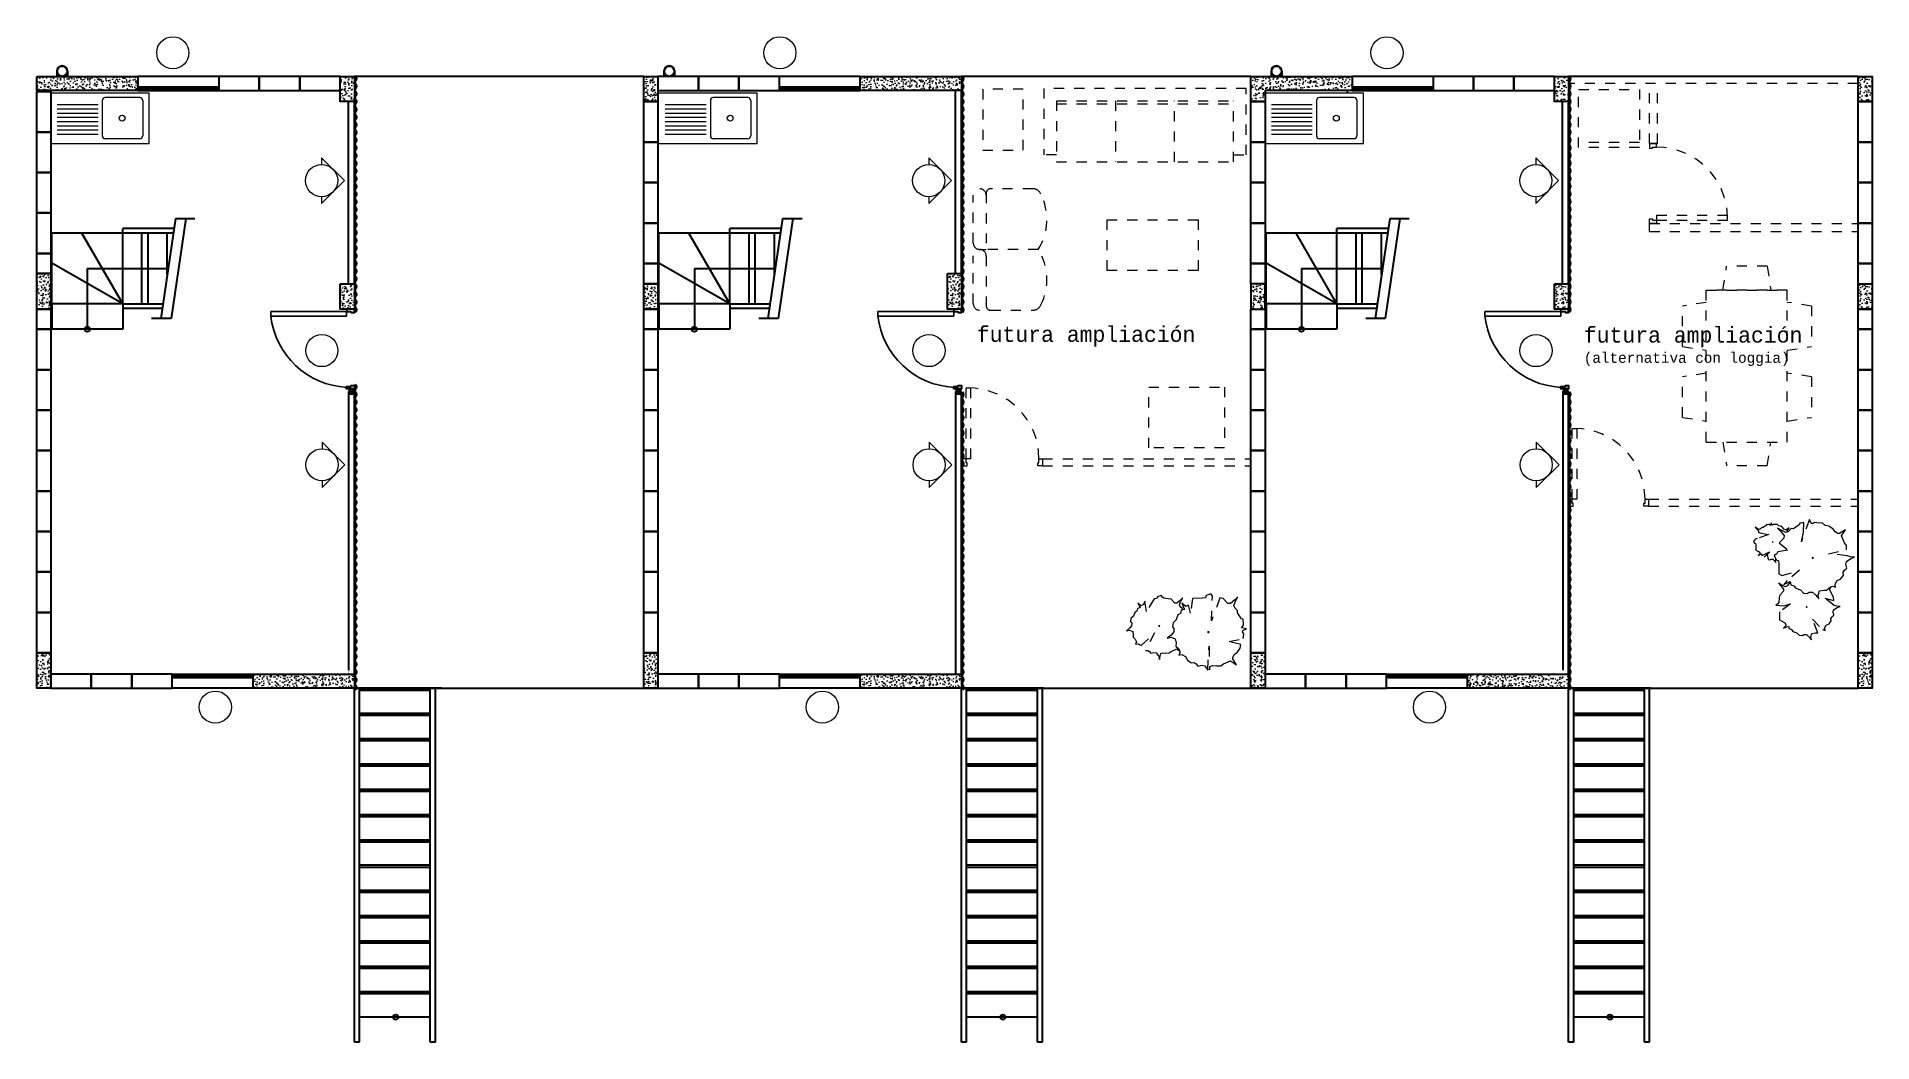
# Model space of a CAD drawing. Header units: millimetres. Extents: x 2.2 to 20.3, y -0.2 to 9.7.
import ezdxf

# ---------------------------------------------------------------- set-up
doc = ezdxf.new("R2010")
doc.units = ezdxf.units.MM
doc.linetypes.add('HIDDEN', pattern=[0.375, 0.25, -0.125])
for name, color, linetype, lineweight in [('A-ANNO-SYMB', 3, 'Continuous', 18), ('A-DOOR-FULL', 4, 'Continuous', 25), ('A-FLOR-LEVL', 7, 'Continuous', 35), ('A-FLOR-OVHD', 3, 'HIDDEN', 18), ('A-FLOR-PATT', 8, 'Continuous', 18), ('A-FURN', 8, 'Continuous', 18), ('A-GLAZ-FULL', 4, 'Continuous', 25), ('A-WALL-FULL', 7, 'Continuous', 35)]:
    doc.layers.add(name, color=color, linetype=linetype, lineweight=lineweight)
doc.layers.add('grid', color=7, linetype='Continuous')
doc.layers.get('grid').off()
doc.styles.add('planta 2$0$COTAS', font='romans.shx', dxfattribs={"height": 0.07})
pattern_1 = [(50, (33.41458, 90.6509), (0.091092334, -0.00796954), [0.009525, -0.104775]), (355, (33.41458, 90.6509), (-0.01762141, 0.09552832), [0.00762, -0.08382]), (100.451, (33.42217, 90.65024), (0.07347125, 0.08755834), [0.008095, -0.089045]), (46.1842, (33.41458, 90.6763), (0.13553952, -0.02102116), [0.0142875, -0.1571625]), (96.6356, (33.42587, 90.67455), (0.11870212, 0.12371278), [0.0121425, -0.1335675]), (351.184, (33.41458, 90.6763), (0.1187023, 0.12371256), [0.01143, -0.12573]), (21, (33.42728, 90.66995), (0.07580744, -0.05113276), [0.009525, -0.104775]), (326, (33.42728, 90.66995), (0.03090101, 0.09209398), [0.00762, -0.08382]), (71.4514, (33.4336, 90.66569), (0.106708245, 0.04096143), [0.008095, -0.089045]), (37.5, (33.41458, 90.650903), (0.001544302, 0.04227752), [0, -0.082804, 0, -0.08509, 0, -0.0841375]), (7.5, (33.41458, 90.650903), (0.033409831, 0.050090287), [0, -0.048514, 0, -0.080899, 0, -0.0320675]), (327.5, (33.38626, 90.650903), (0.067795298, -0.002864372), [0, -0.03175, 0, -0.09906, 0, -0.131445]), (317.5, (33.37356, 90.650903), (0.07406459, 0.012713246), [0, -0.041275, 0, -0.065786, 0, -0.093345])]

# ---------------------------------------------------------------- blocks, each defined once
blk = doc.blocks.new('A$C506063066')
at = {"layer": 'A-FLOR-PATT'}
h = blk.add_hatch(dxfattribs=at)
h.set_pattern_fill('AR-CONC', color=256, scale=0.0005, angle=360, style=0)
h.set_pattern_definition(pattern_1)
h.paths.add_polyline_path([(0, 9.55), (0, 9.41), (1, 9.41), (1, 9.546, 0.366815), (0.969, 9.54), (0.965, 9.543, -0.089578), (0.973, 9.55)])
for points in [[(0.999, 9.446), (0.999, 9.42), (1.016, 9.42), (1.016, 9.422), (1.002, 9.422), (1.002, 9.444), (1.016, 9.444), (1.016, 9.446)], [(0.999, 9.446), (0.999, 9.42), (1.016, 9.42), (1.016, 9.422), (1.002, 9.422), (1.002, 9.444), (1.016, 9.444), (1.016, 9.446)], [(0.999, 9.446), (0.999, 9.42), (1.016, 9.42), (1.016, 9.422), (1.002, 9.422), (1.002, 9.444), (1.016, 9.444), (1.016, 9.446)], [(1.016, 9.444), (1.016, 9.446), (0.999, 9.446), (0.999, 9.42), (1.016, 9.42), (1.016, 9.422), (1.002, 9.422), (1.002, 9.444)], [(1.8, 9.446), (1.8, 9.42), (1.783, 9.42), (1.783, 9.422), (1.797, 9.422), (1.797, 9.444), (1.783, 9.444), (1.783, 9.446)], [(1.8, 9.446), (1.8, 9.42), (1.783, 9.42), (1.783, 9.422), (1.797, 9.422), (1.797, 9.444), (1.783, 9.444), (1.783, 9.446)], [(1.8, 9.446), (1.8, 9.42), (1.783, 9.42), (1.783, 9.422), (1.797, 9.422), (1.797, 9.444), (1.783, 9.444), (1.783, 9.446)], [(1.783, 9.444), (1.783, 9.446), (1.8, 9.446), (1.8, 9.42), (1.783, 9.42), (1.783, 9.422), (1.797, 9.422), (1.797, 9.444)], [(7.339, 9.446), (7.339, 9.42), (7.356, 9.42), (7.356, 9.422), (7.342, 9.422), (7.342, 9.444), (7.356, 9.444), (7.356, 9.446)], [(7.356, 9.444), (7.356, 9.446), (7.339, 9.446), (7.339, 9.42), (7.356, 9.42), (7.356, 9.422), (7.342, 9.422), (7.342, 9.444)], [(8.14, 9.446), (8.14, 9.42), (8.123, 9.42), (8.123, 9.422), (8.137, 9.422), (8.137, 9.444), (8.123, 9.444), (8.123, 9.446)], [(8.123, 9.444), (8.123, 9.446), (8.14, 9.446), (8.14, 9.42), (8.123, 9.42), (8.123, 9.422), (8.137, 9.422), (8.137, 9.444)], [(13, 9.446), (13, 9.42), (13.017, 9.42), (13.017, 9.422), (13.003, 9.422), (13.003, 9.444), (13.017, 9.444), (13.017, 9.446)], [(13.017, 9.444), (13.017, 9.446), (13, 9.446), (13, 9.42), (13.017, 9.42), (13.017, 9.422), (13.003, 9.422), (13.003, 9.444)], [(13.8, 9.446), (13.8, 9.42), (13.783, 9.42), (13.783, 9.422), (13.797, 9.422), (13.797, 9.444), (13.783, 9.444), (13.783, 9.446)], [(13.783, 9.444), (13.783, 9.446), (13.8, 9.446), (13.8, 9.42), (13.783, 9.42), (13.783, 9.422), (13.798, 9.422), (13.798, 9.444)], [(1.357, 3.606), (1.357, 3.604), (1.34, 3.604), (1.34, 3.63), (1.357, 3.63), (1.357, 3.627), (1.343, 3.627), (1.343, 3.606)], [(2.125, 3.606), (2.125, 3.604), (2.142, 3.604), (2.142, 3.63), (2.125, 3.63), (2.125, 3.627), (2.139, 3.627), (2.139, 3.606)], [(7.357, 3.606), (7.357, 3.604), (7.34, 3.604), (7.34, 3.63), (7.357, 3.63), (7.357, 3.627), (7.343, 3.627), (7.343, 3.606)], [(8.123, 3.606), (8.123, 3.604), (8.14, 3.604), (8.14, 3.63), (8.123, 3.63), (8.123, 3.627), (8.137, 3.627), (8.137, 3.606)], [(13.357, 3.606), (13.357, 3.604), (13.34, 3.604), (13.34, 3.63), (13.357, 3.63), (13.357, 3.627), (13.342, 3.627), (13.342, 3.606)], [(14.123, 3.606), (14.123, 3.604), (14.14, 3.604), (14.14, 3.63), (14.123, 3.63), (14.123, 3.627), (14.137, 3.627), (14.137, 3.606)]]:
    blk.add_hatch(color=256, dxfattribs=at).paths.add_polyline_path(points)
h = blk.add_hatch(dxfattribs=at)
h.set_pattern_fill('AR-CONC', color=256, scale=0.0005, angle=360, style=0)
h.set_pattern_definition([(50, (33.40958, 90.6509), (0.091092334, -0.00796954), [0.009525, -0.104775]), (355, (33.40958, 90.6509), (-0.01762141, 0.09552832), [0.00762, -0.08382]), (100.451, (33.41717, 90.65024), (0.07347125, 0.08755834), [0.008095, -0.089045]), (46.1842, (33.40958, 90.6763), (0.13553952, -0.02102116), [0.0142875, -0.1571625]), (96.6356, (33.42087, 90.67455), (0.11870212, 0.12371278), [0.0121425, -0.1335675]), (351.184, (33.40958, 90.6763), (0.1187023, 0.12371256), [0.01143, -0.12573]), (21, (33.42228, 90.66995), (0.07580744, -0.05113276), [0.009525, -0.104775]), (326, (33.42228, 90.66995), (0.03090101, 0.09209398), [0.00762, -0.08382]), (71.4514, (33.4286, 90.66569), (0.106708245, 0.04096143), [0.008095, -0.089045]), (37.5, (33.40958, 90.650903), (0.001544302, 0.04227752), [0, -0.082804, 0, -0.08509, 0, -0.0841375]), (7.5, (33.40958, 90.650903), (0.033409831, 0.050090287), [0, -0.048514, 0, -0.080899, 0, -0.0320675]), (327.5, (33.38126, 90.650903), (0.067795298, -0.002864372), [0, -0.03175, 0, -0.09906, 0, -0.131445]), (317.5, (33.36856, 90.650903), (0.07406459, 0.012713246), [0, -0.041275, 0, -0.065786, 0, -0.093345])])
h.paths.add_polyline_path([(3.14, 9.55), (3, 9.55), (3, 9.3), (3.14, 9.3)])
h = blk.add_hatch(dxfattribs=at)
h.set_pattern_fill('AR-CONC', color=256, scale=0.0005, angle=360, style=0)
h.set_pattern_definition([(50, (33.40458, 90.6509), (0.091092334, -0.00796954), [0.009525, -0.104775]), (355, (33.40458, 90.6509), (-0.01762141, 0.09552832), [0.00762, -0.08382]), (100.451, (33.41217, 90.65024), (0.07347125, 0.08755834), [0.008095, -0.089045]), (46.1842, (33.40458, 90.6763), (0.13553952, -0.02102116), [0.0142875, -0.1571625]), (96.6356, (33.41587, 90.67455), (0.11870212, 0.12371278), [0.0121425, -0.1335675]), (351.184, (33.40458, 90.6763), (0.1187023, 0.12371256), [0.01143, -0.12573]), (21, (33.41728, 90.66995), (0.07580744, -0.05113276), [0.009525, -0.104775]), (326, (33.41728, 90.66995), (0.03090101, 0.09209398), [0.00762, -0.08382]), (71.4514, (33.4236, 90.66569), (0.106708245, 0.04096143), [0.008095, -0.089045]), (37.5, (33.40458, 90.650903), (0.001544302, 0.04227752), [0, -0.082804, 0, -0.08509, 0, -0.0841375]), (7.5, (33.40458, 90.650903), (0.033409831, 0.050090287), [0, -0.048514, 0, -0.080899, 0, -0.0320675]), (327.5, (33.37626, 90.650903), (0.067795298, -0.002864372), [0, -0.03175, 0, -0.09906, 0, -0.131445]), (317.5, (33.36356, 90.650903), (0.07406459, 0.012713246), [0, -0.041275, 0, -0.065786, 0, -0.093345])])
h.paths.add_polyline_path([(6, 9.3), (6.14, 9.3), (6.14, 9.55), (6, 9.55)])
h = blk.add_hatch(dxfattribs=at)
h.set_pattern_fill('AR-CONC', color=256, scale=0.0005, angle=360, style=0)
h.set_pattern_definition([(50, (41.60458, 96.5509), (0.091092334, -0.00796954), [0.009525, -0.104775]), (355, (41.60458, 96.5509), (-0.01762141, 0.09552832), [0.00762, -0.08382]), (100.451, (41.61217, 96.55024), (0.07347125, 0.08755834), [0.008095, -0.089045]), (46.1842, (41.60458, 96.5763), (0.13553952, -0.02102116), [0.0142875, -0.1571625]), (96.6356, (41.61587, 96.57455), (0.11870212, 0.12371278), [0.0121425, -0.1335675]), (351.184, (41.60458, 96.5763), (0.1187023, 0.12371256), [0.01143, -0.12573]), (21, (41.61728, 96.56995), (0.07580744, -0.05113276), [0.009525, -0.104775]), (326, (41.61728, 96.56995), (0.03090101, 0.09209398), [0.00762, -0.08382]), (71.4514, (41.6236, 96.56569), (0.106708245, 0.04096143), [0.008095, -0.089045]), (37.5, (41.60458, 96.550903), (0.001544302, 0.04227752), [0, -0.082804, 0, -0.08509, 0, -0.0841375]), (7.5, (41.60458, 96.550903), (0.033409831, 0.050090287), [0, -0.048514, 0, -0.080899, 0, -0.0320675]), (327.5, (41.57626, 96.550903), (0.067795298, -0.002864372), [0, -0.03175, 0, -0.09906, 0, -0.131445]), (317.5, (41.56356, 96.550903), (0.07406459, 0.012713246), [0, -0.041275, 0, -0.065786, 0, -0.093345])])
h.paths.add_polyline_path([(8.14, 9.55), (8.14, 9.41), (9.14, 9.41), (9.14, 9.55)])
h = blk.add_hatch(dxfattribs=at)
h.set_pattern_fill('AR-CONC', color=256, scale=0.0005, angle=360, style=0)
h.set_pattern_definition(pattern_1)
h.paths.add_polyline_path([(13, 9.41), (13, 9.55), (12, 9.55), (12, 9.41), (12, 9.3), (12.14, 9.3), (12.14, 9.41)])
h = blk.add_hatch(dxfattribs=at)
h.set_pattern_fill('AR-CONC', color=256, scale=0.0005, angle=360, style=0)
h.set_pattern_definition([(50, (33.40958, 90.6509), (0.091092334, -0.00796954), [0.009525, -0.104775]), (355, (33.40958, 90.6509), (-0.01762141, 0.09552832), [0.00762, -0.08382]), (100.451, (33.41717, 90.65024), (0.07347125, 0.08755834), [0.008095, -0.089045]), (46.1842, (33.40958, 90.6763), (0.13553952, -0.02102116), [0.0142875, -0.1571625]), (96.6356, (33.42087, 90.67455), (0.11870212, 0.12371278), [0.0121425, -0.1335675]), (351.184, (33.40958, 90.6763), (0.1187023, 0.12371256), [0.01143, -0.12573]), (21, (33.42228, 90.66995), (0.07580744, -0.05113276), [0.009525, -0.104775]), (326, (33.42228, 90.66995), (0.03090101, 0.09209398), [0.00762, -0.08382]), (71.4514, (33.4286, 90.66569), (0.10670825, 0.04096143), [0.008095, -0.089045]), (37.5, (33.40958, 90.650903), (0.001544302, 0.04227752), [0, -0.082804, 0, -0.08509, 0, -0.0841375]), (7.5, (33.40958, 90.650903), (0.033409831, 0.050090287), [0, -0.048514, 0, -0.080899, 0, -0.0320675]), (327.5, (33.38126, 90.650903), (0.067795298, -0.002864372), [0, -0.03175, 0, -0.09906, 0, -0.131445]), (317.5, (33.36856, 90.650903), (0.07406459, 0.012713246), [0, -0.041275, 0, -0.065786, 0, -0.093345])])
h.paths.add_polyline_path([(15.14, 9.55), (15, 9.55), (15, 9.3), (15.14, 9.3)])
h = blk.add_hatch(dxfattribs=at)
h.set_pattern_fill('AR-CONC', color=256, scale=0.0005, angle=360, style=0)
h.set_pattern_definition([(50, (36.40958, 92.7009), (0.091092334, -0.00796954), [0.009525, -0.104775]), (355, (36.40958, 92.7009), (-0.01762141, 0.09552832), [0.00762, -0.08382]), (100.451, (36.41717, 92.70024), (0.07347125, 0.08755834), [0.008095, -0.089045]), (46.1842, (36.40958, 92.7263), (0.13553952, -0.02102116), [0.0142875, -0.1571625]), (96.6356, (36.42087, 92.72455), (0.11870212, 0.12371278), [0.0121425, -0.1335675]), (351.184, (36.40958, 92.7263), (0.1187023, 0.12371256), [0.01143, -0.12573]), (21, (36.42228, 92.71995), (0.07580744, -0.05113276), [0.009525, -0.104775]), (326, (36.42228, 92.71995), (0.03090101, 0.09209398), [0.00762, -0.08382]), (71.4514, (36.4286, 92.71569), (0.106708245, 0.04096143), [0.008095, -0.089045]), (37.5, (36.40958, 92.700903), (0.001544302, 0.04227752), [0, -0.082804, 0, -0.08509, 0, -0.0841375]), (7.5, (36.40958, 92.700903), (0.033409831, 0.050090287), [0, -0.048514, 0, -0.080899, 0, -0.0320675]), (327.5, (36.38126, 92.700903), (0.067795298, -0.002864372), [0, -0.03175, 0, -0.09906, 0, -0.131445]), (317.5, (36.36856, 92.700903), (0.07406459, 0.012713246), [0, -0.041275, 0, -0.065786, 0, -0.093345])])
h.paths.add_polyline_path([(18.14, 9.55), (18, 9.55), (18, 9.3), (18.14, 9.3)])
h = blk.add_hatch(dxfattribs=at)
h.set_pattern_fill('AR-CONC', color=256, scale=0.0005, angle=360, style=0)
h.set_pattern_definition(pattern_1)
h.paths.add_polyline_path([(0.14, 7.6), (0, 7.6), (0, 7.25), (0.14, 7.25)])
h = blk.add_hatch(dxfattribs=at)
h.set_pattern_fill('AR-CONC', color=256, scale=0.0005, angle=360, style=0)
h.set_pattern_definition([(50, (33.40958, 90.6509), (0.091092334, -0.00796954), [0.009525, -0.104775]), (355, (33.40958, 90.6509), (-0.01762141, 0.09552832), [0.00762, -0.08382]), (100.451, (33.41717, 90.65024), (0.07347125, 0.08755834), [0.008095, -0.089045]), (46.1842, (33.40958, 90.6763), (0.13553952, -0.02102116), [0.0142875, -0.1571625]), (96.6356, (33.42087, 90.67455), (0.11870212, 0.12371278), [0.0121425, -0.1335675]), (351.184, (33.40958, 90.6763), (0.1187023, 0.12371256), [0.01143, -0.12573]), (21, (33.42228, 90.66995), (0.07580744, -0.05113276), [0.009525, -0.104775]), (326, (33.42228, 90.66995), (0.03090101, 0.09209398), [0.00762, -0.08382]), (71.4514, (33.4286, 90.66569), (0.106708245, 0.04096143), [0.008095, -0.089045]), (37.5, (33.40958, 90.650903), (0.001544302, 0.04227752), [0, -0.082804, 0, -0.08509, 0, -0.0841375]), (7.5, (33.40958, 90.650903), (0.033409831, 0.050090287), [0, -0.048514, 0, -0.080899, 0, -0.0320675]), (327.5, (33.38126, 90.650903), (0.067795298, -0.002864372), [0, -0.03175, 0, -0.09906, 0, -0.131445]), (317.5, (33.36856, 90.650903), (0.07406459, 0.012713246), [0, -0.041275, 0, -0.065786, 0, -0.093345])])
h.paths.add_polyline_path([(3.14, 7.5), (3, 7.5), (3, 7.25), (3.14, 7.25)])
h = blk.add_hatch(dxfattribs=at)
h.set_pattern_fill('AR-CONC', color=256, scale=0.0005, angle=360, style=0)
h.set_pattern_definition([(50, (33.40458, 90.6509), (0.091092334, -0.00796954), [0.009525, -0.104775]), (355, (33.40458, 90.6509), (-0.01762141, 0.09552832), [0.00762, -0.08382]), (100.451, (33.41217, 90.65024), (0.07347125, 0.08755834), [0.008095, -0.089045]), (46.1842, (33.40458, 90.6763), (0.13553952, -0.02102116), [0.0142875, -0.1571625]), (96.6356, (33.41587, 90.67455), (0.11870212, 0.12371278), [0.0121425, -0.1335675]), (351.184, (33.40458, 90.6763), (0.1187023, 0.12371256), [0.01143, -0.12573]), (21, (33.41728, 90.66995), (0.07580744, -0.05113276), [0.009525, -0.104775]), (326, (33.41728, 90.66995), (0.03090101, 0.09209398), [0.00762, -0.08382]), (71.4514, (33.4236, 90.66569), (0.106708245, 0.04096143), [0.008095, -0.089045]), (37.5, (33.40458, 90.650903), (0.001544302, 0.04227752), [0, -0.082804, 0, -0.08509, 0, -0.0841375]), (7.5, (33.40458, 90.650903), (0.033409831, 0.050090287), [0, -0.048514, 0, -0.080899, 0, -0.0320675]), (327.5, (33.37626, 90.650903), (0.067795298, -0.002864372), [0, -0.03175, 0, -0.09906, 0, -0.131445]), (317.5, (33.36356, 90.650903), (0.07406459, 0.012713246), [0, -0.041275, 0, -0.065786, 0, -0.093345])])
h.paths.add_polyline_path([(6, 7.25), (6.14, 7.25), (6.14, 7.5), (6, 7.5)])
h = blk.add_hatch(dxfattribs=at)
h.set_pattern_fill('AR-CONC', color=256, scale=0.0005, angle=360, style=0)
h.set_pattern_definition([(50, (42.40458, 90.6509), (0.091092334, -0.00796954), [0.009525, -0.104775]), (355, (42.40458, 90.6509), (-0.01762141, 0.09552832), [0.00762, -0.08382]), (100.451, (42.41217, 90.65024), (0.07347125, 0.08755834), [0.008095, -0.089045]), (46.1842, (42.40458, 90.6763), (0.13553952, -0.02102116), [0.0142875, -0.1571625]), (96.6356, (42.41587, 90.67455), (0.11870212, 0.12371278), [0.0121425, -0.1335675]), (351.184, (42.40458, 90.6763), (0.1187023, 0.12371256), [0.01143, -0.12573]), (21, (42.41728, 90.66995), (0.07580744, -0.05113276), [0.009525, -0.104775]), (326, (42.41728, 90.66995), (0.03090101, 0.09209398), [0.00762, -0.08382]), (71.4514, (42.4236, 90.66569), (0.106708245, 0.04096143), [0.008095, -0.089045]), (37.5, (42.40458, 90.650903), (0.001544302, 0.04227752), [0, -0.082804, 0, -0.08509, 0, -0.0841375]), (7.5, (42.40458, 90.650903), (0.033409831, 0.050090287), [0, -0.048514, 0, -0.080899, 0, -0.0320675]), (327.5, (42.37626, 90.650903), (0.067795298, -0.002864372), [0, -0.03175, 0, -0.09906, 0, -0.131445]), (317.5, (42.36356, 90.650903), (0.07406459, 0.012713246), [0, -0.041275, 0, -0.065786, 0, -0.093345])])
h.paths.add_polyline_path([(9.14, 7.6), (9, 7.6), (9, 7.25), (9.14, 7.25)])
h = blk.add_hatch(dxfattribs=at)
h.set_pattern_fill('AR-CONC', color=256, scale=0.0005, angle=360, style=0)
h.set_pattern_definition([(130, (-15.26458, 90.6509), (-0.091092334, -0.00796954), [0.009525, -0.104775]), (185, (-15.26458, 90.6509), (0.01762141, 0.09552832), [0.00762, -0.08382]), (79.549, (-15.27217, 90.65024), (-0.07347125, 0.08755834), [0.008095, -0.089045]), (133.8158, (-15.26458, 90.6763), (-0.13553952, -0.02102116), [0.0142875, -0.1571625]), (83.3644, (-15.27587, 90.67455), (-0.11870212, 0.12371278), [0.0121425, -0.1335675]), (188.816, (-15.26458, 90.6763), (-0.1187023, 0.12371256), [0.01143, -0.12573]), (159, (-15.27728, 90.66995), (-0.07580744, -0.05113276), [0.009525, -0.104775]), (214, (-15.27728, 90.66995), (-0.03090101, 0.09209398), [0.00762, -0.08382]), (108.5486, (-15.2836, 90.66569), (-0.106708245, 0.04096143), [0.008095, -0.089045]), (142.5, (-15.26458, 90.650903), (-0.001544302, 0.04227752), [0, -0.082804, 0, -0.08509, 0, -0.0841375]), (172.5, (-15.26458, 90.650903), (-0.033409831, 0.050090287), [0, -0.048514, 0, -0.080899, 0, -0.0320675]), (212.5, (-15.23626, 90.650903), (-0.067795298, -0.002864372), [0, -0.03175, 0, -0.09906, 0, -0.131445]), (222.5, (-15.22356, 90.650903), (-0.07406459, 0.012713246), [0, -0.041275, 0, -0.065786, 0, -0.093345])])
h.paths.add_polyline_path([(12.14, 7.25), (12, 7.25), (12, 7.5), (12.14, 7.5)])
h = blk.add_hatch(dxfattribs=at)
h.set_pattern_fill('AR-CONC', color=256, scale=0.0005, angle=360, style=0)
h.set_pattern_definition([(50, (33.40958, 90.6509), (0.091092334, -0.00796954), [0.009525, -0.104775]), (355, (33.40958, 90.6509), (-0.01762141, 0.09552832), [0.00762, -0.08382]), (100.451, (33.41717, 90.65024), (0.07347125, 0.08755834), [0.008095, -0.089045]), (46.1842, (33.40958, 90.6763), (0.13553952, -0.02102116), [0.0142875, -0.1571625]), (96.6356, (33.42087, 90.67455), (0.11870212, 0.12371278), [0.0121425, -0.1335675]), (351.184, (33.40958, 90.6763), (0.1187023, 0.12371256), [0.01143, -0.12573]), (21, (33.42228, 90.66995), (0.07580744, -0.05113276), [0.009525, -0.104775]), (326, (33.42228, 90.66995), (0.03090101, 0.09209398), [0.00762, -0.08382]), (71.4514, (33.4286, 90.66569), (0.106708245, 0.04096143), [0.008095, -0.089045]), (37.5, (33.40958, 90.650903), (0.001544302, 0.04227752), [0, -0.082804, 0, -0.08509, 0, -0.0841375]), (7.5, (33.40958, 90.650903), (0.033409831, 0.050090287), [0, -0.048514, 0, -0.080899, 0, -0.0320675]), (327.5, (33.38126, 90.650903), (0.067795298, -0.002864372), [0, -0.03175, 0, -0.09906, 0, -0.131445]), (317.5, (33.36856, 90.650903), (0.07406459, 0.012713246), [0, -0.041275, 0, -0.065786, 0, -0.093345])])
h.paths.add_polyline_path([(15.14, 7.5), (15, 7.5), (15, 7.25), (15.14, 7.25)])
h = blk.add_hatch(dxfattribs=at)
h.set_pattern_fill('AR-CONC', color=256, scale=0.0005, angle=360, style=0)
h.set_pattern_definition([(50, (36.410475, 90.6509), (0.091092334, -0.00796954), [0.009525, -0.104775]), (355, (36.410475, 90.6509), (-0.01762141, 0.09552832), [0.00762, -0.08382]), (100.451, (36.41807, 90.65024), (0.07347125, 0.08755834), [0.008095, -0.089045]), (46.1842, (36.41047, 90.6763), (0.13553952, -0.02102116), [0.0142875, -0.1571625]), (96.6356, (36.42177, 90.67455), (0.11870212, 0.12371278), [0.0121425, -0.1335675]), (351.184, (36.41047, 90.6763), (0.1187023, 0.12371256), [0.01143, -0.12573]), (21, (36.423175, 90.66995), (0.07580744, -0.05113276), [0.009525, -0.104775]), (326, (36.423175, 90.66995), (0.03090101, 0.09209398), [0.00762, -0.08382]), (71.4514, (36.42949, 90.66569), (0.106708245, 0.04096143), [0.008095, -0.089045]), (37.5, (36.410475, 90.650903), (0.001544302, 0.04227752), [0, -0.082804, 0, -0.08509, 0, -0.0841375]), (7.5, (36.410475, 90.650903), (0.033409831, 0.050090287), [0, -0.048514, 0, -0.080899, 0, -0.0320675]), (327.5, (36.382154, 90.650903), (0.067795298, -0.002864372), [0, -0.03175, 0, -0.09906, 0, -0.131445]), (317.5, (36.369454, 90.650903), (0.07406459, 0.012713246), [0, -0.041275, 0, -0.065786, 0, -0.093345])])
h.paths.add_polyline_path([(18.141, 7.5), (18.001, 7.5), (18.001, 7.25), (18.141, 7.25)])
h = blk.add_hatch(dxfattribs=at)
h.set_pattern_fill('AR-CONC', color=256, scale=0.0005, angle=360, style=0)
h.set_pattern_definition(pattern_1)
h.paths.add_polyline_path([(0, 3.5), (0.14, 3.5), (0.14, 3.85), (0, 3.85)])
h = blk.add_hatch(dxfattribs=at)
h.set_pattern_fill('AR-CONC', color=256, scale=0.0005, angle=360, style=0)
h.set_pattern_definition([(50, (39.40458, 86.9009), (0.091092334, -0.00796954), [0.009525, -0.104775]), (355, (39.40458, 86.9009), (-0.01762141, 0.09552832), [0.00762, -0.08382]), (100.451, (39.41217, 86.90024), (0.07347125, 0.08755834), [0.008095, -0.089045]), (46.1842, (39.40458, 86.9263), (0.13553952, -0.02102116), [0.0142875, -0.1571625]), (96.6356, (39.41587, 86.92455), (0.11870212, 0.12371278), [0.0121425, -0.1335675]), (351.184, (39.40458, 86.9263), (0.1187023, 0.12371256), [0.01143, -0.12573]), (21, (39.41728, 86.91995), (0.07580744, -0.05113276), [0.009525, -0.104775]), (326, (39.41728, 86.91995), (0.03090101, 0.09209398), [0.00762, -0.08382]), (71.4514, (39.4236, 86.91569), (0.106708245, 0.04096143), [0.008095, -0.089045]), (37.5, (39.40458, 86.900903), (0.001544302, 0.04227752), [0, -0.082804, 0, -0.08509, 0, -0.0841375]), (7.5, (39.40458, 86.900903), (0.033409831, 0.050090287), [0, -0.048514, 0, -0.080899, 0, -0.0320675]), (327.5, (39.37626, 86.900903), (0.067795298, -0.002864372), [0, -0.03175, 0, -0.09906, 0, -0.131445]), (317.5, (39.36356, 86.900903), (0.07406459, 0.012713246), [0, -0.041275, 0, -0.065786, 0, -0.093345])])
h.paths.add_polyline_path([(6.14, 3.85), (6, 3.85), (6, 3.5), (6.14, 3.5)])
h = blk.add_hatch(dxfattribs=at)
h.set_pattern_fill('AR-CONC', color=256, scale=0.0005, angle=360, style=0)
h.set_pattern_definition(pattern_1)
h.paths.add_polyline_path([(12.14, 3.85), (12, 3.85), (12, 3.5), (12.14, 3.5)])
h = blk.add_hatch(dxfattribs=at)
h.set_pattern_fill('AR-CONC', color=256, scale=0.0005, angle=360, style=0)
h.set_pattern_definition([(50, (51.41458, 90.6509), (0.091092334, -0.00796954), [0.009525, -0.104775]), (355, (51.41458, 90.6509), (-0.01762141, 0.09552832), [0.00762, -0.08382]), (100.451, (51.42217, 90.65024), (0.07347125, 0.08755834), [0.008095, -0.089045]), (46.1842, (51.41458, 90.6763), (0.13553952, -0.02102116), [0.0142875, -0.1571625]), (96.6356, (51.42587, 90.67455), (0.11870212, 0.12371278), [0.0121425, -0.1335675]), (351.184, (51.41458, 90.6763), (0.1187023, 0.12371256), [0.01143, -0.12573]), (21, (51.42728, 90.66995), (0.07580744, -0.05113276), [0.009525, -0.104775]), (326, (51.42728, 90.66995), (0.03090101, 0.09209398), [0.00762, -0.08382]), (71.4514, (51.4336, 90.66569), (0.106708245, 0.04096143), [0.008095, -0.089045]), (37.5, (51.41458, 90.650903), (0.001544302, 0.04227752), [0, -0.082804, 0, -0.08509, 0, -0.0841375]), (7.5, (51.41458, 90.650903), (0.033409831, 0.050090287), [0, -0.048514, 0, -0.080899, 0, -0.0320675]), (327.5, (51.38626, 90.650903), (0.067795298, -0.002864372), [0, -0.03175, 0, -0.09906, 0, -0.131445]), (317.5, (51.37356, 90.650903), (0.07406459, 0.012713246), [0, -0.041275, 0, -0.065786, 0, -0.093345])])
h.paths.add_polyline_path([(18, 3.5), (18.14, 3.5), (18.14, 3.85), (18, 3.85)])
h = blk.add_hatch(dxfattribs=at)
h.set_pattern_fill('AR-CONC', color=256, scale=0.0005, angle=360, style=0)
h.set_pattern_definition([(50, (35.60458, 90.6509), (0.091092334, -0.00796954), [0.009525, -0.104775]), (355, (35.60458, 90.6509), (-0.01762141, 0.09552832), [0.00762, -0.08382]), (100.451, (35.61217, 90.65024), (0.07347125, 0.08755834), [0.008095, -0.089045]), (46.1842, (35.60458, 90.6763), (0.13553952, -0.02102116), [0.0142875, -0.1571625]), (96.6356, (35.61587, 90.67455), (0.11870212, 0.12371278), [0.0121425, -0.1335675]), (351.184, (35.60458, 90.6763), (0.1187023, 0.12371256), [0.01143, -0.12573]), (21, (35.61728, 90.66995), (0.07580744, -0.05113276), [0.009525, -0.104775]), (326, (35.61728, 90.66995), (0.03090101, 0.09209398), [0.00762, -0.08382]), (71.4514, (35.6236, 90.66569), (0.106708245, 0.04096143), [0.008095, -0.089045]), (37.5, (35.60458, 90.650903), (0.001544302, 0.04227752), [0, -0.082804, 0, -0.08509, 0, -0.0841375]), (7.5, (35.60458, 90.650903), (0.033409831, 0.050090287), [0, -0.048514, 0, -0.080899, 0, -0.0320675]), (327.5, (35.57626, 90.650903), (0.067795298, -0.002864372), [0, -0.03175, 0, -0.09906, 0, -0.131445]), (317.5, (35.56356, 90.650903), (0.07406459, 0.012713246), [0, -0.041275, 0, -0.065786, 0, -0.093345])])
h.paths.add_polyline_path([(2.14, 3.64), (2.14, 3.5), (3.14, 3.5), (3.14, 3.64)])
h = blk.add_hatch(dxfattribs=at)
h.set_pattern_fill('AR-CONC', color=256, scale=0.0005, angle=360, style=0)
h.set_pattern_definition([(50, (41.60458, 90.6509), (0.091092334, -0.00796954), [0.009525, -0.104775]), (355, (41.60458, 90.6509), (-0.01762141, 0.09552832), [0.00762, -0.08382]), (100.451, (41.61217, 90.65024), (0.07347125, 0.08755834), [0.008095, -0.089045]), (46.1842, (41.60458, 90.6763), (0.13553952, -0.02102116), [0.0142875, -0.1571625]), (96.6356, (41.61587, 90.67455), (0.11870212, 0.12371278), [0.0121425, -0.1335675]), (351.184, (41.60458, 90.6763), (0.1187023, 0.12371256), [0.01143, -0.12573]), (21, (41.61728, 90.66995), (0.07580744, -0.05113276), [0.009525, -0.104775]), (326, (41.61728, 90.66995), (0.03090101, 0.09209398), [0.00762, -0.08382]), (71.4514, (41.6236, 90.66569), (0.106708245, 0.04096143), [0.008095, -0.089045]), (37.5, (41.60458, 90.650903), (0.001544302, 0.04227752), [0, -0.082804, 0, -0.08509, 0, -0.0841375]), (7.5, (41.60458, 90.650903), (0.033409831, 0.050090287), [0, -0.048514, 0, -0.080899, 0, -0.0320675]), (327.5, (41.57626, 90.650903), (0.067795298, -0.002864372), [0, -0.03175, 0, -0.09906, 0, -0.131445]), (317.5, (41.56356, 90.650903), (0.07406459, 0.012713246), [0, -0.041275, 0, -0.065786, 0, -0.093345])])
h.paths.add_polyline_path([(8.14, 3.64), (8.14, 3.5), (9.14, 3.5), (9.14, 3.64)])
h = blk.add_hatch(dxfattribs=at)
h.set_pattern_fill('AR-CONC', color=256, scale=0.0005, angle=360, style=0)
h.set_pattern_definition([(50, (33.40458, 90.6509), (0.091092334, -0.00796954), [0.009525, -0.104775]), (355, (33.40458, 90.6509), (-0.01762141, 0.09552832), [0.00762, -0.08382]), (100.451, (33.41217, 90.65024), (0.07347125, 0.08755834), [0.008095, -0.089045]), (46.1842, (33.40458, 90.6763), (0.13553952, -0.02102116), [0.0142875, -0.1571625]), (96.6356, (33.41587, 90.67455), (0.11870212, 0.12371278), [0.0121425, -0.1335675]), (351.184, (33.40458, 90.6763), (0.1187023, 0.12371256), [0.01143, -0.12573]), (21, (33.41728, 90.66995), (0.07580744, -0.05113276), [0.009525, -0.104775]), (326, (33.41728, 90.66995), (0.03090101, 0.09209398), [0.00762, -0.08382]), (71.4514, (33.4236, 90.66569), (0.106708245, 0.04096143), [0.008095, -0.089045]), (37.5, (33.40458, 90.650903), (0.001544302, 0.04227752), [0, -0.082804, 0, -0.08509, 0, -0.0841375]), (7.5, (33.40458, 90.650903), (0.033409831, 0.050090287), [0, -0.048514, 0, -0.080899, 0, -0.0320675]), (327.5, (33.37626, 90.650903), (0.067795298, -0.002864372), [0, -0.03175, 0, -0.09906, 0, -0.131445]), (317.5, (33.36356, 90.650903), (0.07406459, 0.012713246), [0, -0.041275, 0, -0.065786, 0, -0.093345])])
h.paths.add_polyline_path([(14.14, 3.64), (14.14, 3.5), (15.14, 3.5), (15.14, 3.64)])
at = {"layer": 'A-ANNO-SYMB'}
for p, q in [((2.816, 8.744), (2.816, 8.678)), ((2.816, 8.744), (3.041, 8.519)), ((8.816, 8.744), (9.041, 8.519)), ((8.816, 8.744), (8.816, 8.678)), ((14.816, 8.744), (15.041, 8.519)), ((14.816, 8.744), (14.816, 8.678)), ((2.816, 8.294), (3.041, 8.519)), ((2.816, 8.36), (2.816, 8.294)), ((8.816, 8.294), (9.041, 8.519)), ((8.816, 8.36), (8.816, 8.294)), ((14.816, 8.294), (15.041, 8.519)), ((14.816, 8.36), (14.816, 8.294)), ((2.82, 5.934), (2.82, 5.869)), ((2.82, 5.934), (3.045, 5.71)), ((8.82, 5.934), (8.82, 5.869)), ((8.82, 5.934), (9.045, 5.71)), ((14.82, 5.934), (14.82, 5.869)), ((14.82, 5.934), (15.045, 5.71)), ((2.82, 5.485), (3.045, 5.71)), ((8.82, 5.485), (9.045, 5.71)), ((14.82, 5.485), (15.045, 5.71)), ((2.82, 5.551), (2.82, 5.485)), ((8.82, 5.551), (8.82, 5.485)), ((14.82, 5.551), (14.82, 5.485))]:
    blk.add_line(p, q, dxfattribs=at)
for centre in [(1.345, 9.783), (7.345, 9.783), (13.345, 9.783), (2.816, 8.519), (8.816, 8.519), (14.816, 8.519), (2.818, 6.839), (8.818, 6.839), (14.818, 6.839), (2.82, 5.71), (8.82, 5.71), (14.82, 5.71), (1.765, 3.314), (7.765, 3.314), (13.765, 3.314)]:
    blk.add_circle(centre, 0.159, dxfattribs=at)
at = {"layer": 'A-DOOR-FULL'}
for points in [[(2.313, 7.225), (3.063, 7.225), (3.063, 7.18), (2.313, 7.18)], [(8.313, 7.225), (9.063, 7.225), (9.063, 7.18), (8.313, 7.18)], [(14.313, 7.225), (15.063, 7.225), (15.063, 7.18), (14.313, 7.18)]]:
    blk.add_lwpolyline(points, close=True, dxfattribs=at)
for centre in [(3.106, 7.272), (9.106, 7.272), (15.106, 7.272)]:
    blk.add_arc(centre, 0.798, 186.6363, 266.9067, dxfattribs=at)
at = {"layer": 'A-FLOR-LEVL'}
for p, q in [((0.15, 7.955), (0.15, 8)), ((0.446, 8), (0.15, 8)), ((0.15, 7.704), (0.15, 8)), ((0.85, 8), (0.446, 8)), ((0.85, 7.3), (0.446, 8)), ((0.85, 7.3), (0.85, 8)), ((1.04, 7.3), (1.04, 8)), ((1.101, 7.3), (1.101, 8)), ((1.291, 7.592), (1.291, 8)), ((6.15, 7.955), (6.15, 8)), ((6.446, 8), (6.15, 8)), ((6.15, 7.704), (6.15, 8)), ((6.85, 8), (6.446, 8)), ((6.85, 7.3), (6.446, 8)), ((6.85, 7.3), (6.85, 8)), ((7.04, 7.3), (7.04, 8)), ((7.101, 7.3), (7.101, 8)), ((7.291, 7.592), (7.291, 8)), ((12.15, 7.955), (12.15, 8)), ((12.446, 8), (12.15, 8)), ((12.15, 7.704), (12.15, 8)), ((12.85, 8), (12.446, 8)), ((12.85, 7.3), (12.446, 8)), ((12.85, 7.3), (12.85, 8)), ((13.04, 7.3), (13.04, 8)), ((13.101, 7.3), (13.101, 8)), ((13.291, 7.592), (13.291, 8)), ((0.85, 7.3), (0.15, 7.704)), ((0.15, 7.3), (0.15, 7.704)), ((0.5, 7.65), (1.299, 7.65)), ((0.5, 7.65), (0.5, 7.05)), ((6.85, 7.3), (6.15, 7.704)), ((6.15, 7.3), (6.15, 7.704)), ((6.5, 7.65), (7.299, 7.65)), ((6.5, 7.65), (6.5, 7.05)), ((12.85, 7.3), (12.15, 7.704)), ((12.15, 7.3), (12.15, 7.704)), ((12.5, 7.65), (13.299, 7.65)), ((12.5, 7.65), (12.5, 7.05)), ((0.85, 7.3), (0.15, 7.3)), ((6.85, 7.3), (6.15, 7.3)), ((12.85, 7.3), (12.15, 7.3)), ((3.14, 0), (3.14, 3.5)), ((3.95, 3.5), (3.15, 3.5)), ((4, 3.5), (3.15, 3.5)), ((3.19, 0), (3.19, 3.5)), ((3.19, 3.48), (3.89, 3.48)), ((3.89, 0), (3.89, 3.5)), ((3.94, 0), (3.94, 3.5)), ((9.14, 0), (9.14, 3.5)), ((9.95, 3.5), (9.15, 3.5)), ((9.19, 0), (9.19, 3.5)), ((9.19, 3.48), (9.89, 3.48)), ((9.89, 0), (9.89, 3.5)), ((9.94, 0), (9.94, 3.5)), ((15.14, 0), (15.14, 3.5)), ((15.95, 3.5), (15.15, 3.5)), ((15.19, 0), (15.19, 3.5)), ((15.19, 3.48), (15.89, 3.48)), ((15.89, 0), (15.89, 3.5)), ((15.94, 0), (15.94, 3.5)), ((3.89, 3.25), (3.19, 3.25)), ((3.89, 3.23), (3.19, 3.23)), ((9.89, 3.25), (9.19, 3.25)), ((9.89, 3.23), (9.19, 3.23)), ((15.89, 3.25), (15.19, 3.25)), ((15.89, 3.23), (15.19, 3.23)), ((3.89, 3), (3.19, 3)), ((3.89, 2.98), (3.19, 2.98)), ((9.89, 3), (9.19, 3)), ((9.89, 2.98), (9.19, 2.98)), ((15.89, 3), (15.19, 3)), ((15.89, 2.98), (15.19, 2.98)), ((3.89, 2.75), (3.19, 2.75)), ((3.89, 2.73), (3.19, 2.73)), ((9.89, 2.75), (9.19, 2.75)), ((9.89, 2.73), (9.19, 2.73)), ((15.89, 2.75), (15.19, 2.75)), ((15.89, 2.73), (15.19, 2.73)), ((3.89, 2.5), (3.19, 2.5)), ((3.89, 2.48), (3.19, 2.48)), ((9.89, 2.5), (9.19, 2.5)), ((9.89, 2.48), (9.19, 2.48)), ((15.89, 2.5), (15.19, 2.5)), ((15.89, 2.48), (15.19, 2.48)), ((3.89, 2.25), (3.19, 2.25)), ((3.89, 2.23), (3.19, 2.23)), ((9.89, 2.25), (9.19, 2.25)), ((9.89, 2.23), (9.19, 2.23)), ((15.89, 2.25), (15.19, 2.25)), ((15.89, 2.23), (15.19, 2.23)), ((3.89, 2), (3.19, 2)), ((9.89, 2), (9.19, 2)), ((15.89, 2), (15.19, 2)), ((3.89, 1.98), (3.19, 1.98)), ((9.89, 1.98), (9.19, 1.98)), ((15.89, 1.98), (15.19, 1.98)), ((3.89, 1.75), (3.19, 1.75)), ((3.89, 1.73), (3.19, 1.73)), ((9.89, 1.75), (9.19, 1.75)), ((9.89, 1.73), (9.19, 1.73)), ((15.89, 1.75), (15.19, 1.75)), ((15.89, 1.73), (15.19, 1.73)), ((3.89, 1.5), (3.19, 1.5)), ((3.89, 1.48), (3.19, 1.48)), ((9.89, 1.5), (9.19, 1.5)), ((9.89, 1.48), (9.19, 1.48)), ((15.89, 1.5), (15.19, 1.5)), ((15.89, 1.48), (15.19, 1.48)), ((3.89, 1.25), (3.19, 1.25)), ((3.89, 1.23), (3.19, 1.23)), ((9.89, 1.25), (9.19, 1.25)), ((9.89, 1.23), (9.19, 1.23)), ((15.89, 1.25), (15.19, 1.25)), ((15.89, 1.23), (15.19, 1.23)), ((3.89, 1), (3.19, 1)), ((3.89, 0.98), (3.19, 0.98)), ((9.89, 1), (9.19, 1)), ((9.89, 0.98), (9.19, 0.98)), ((15.89, 1), (15.19, 1)), ((15.89, 0.98), (15.19, 0.98)), ((3.89, 0.75), (3.19, 0.75)), ((3.89, 0.73), (3.19, 0.73)), ((3.89, 0.73), (3.19, 0.73)), ((9.89, 0.75), (9.19, 0.75)), ((9.89, 0.73), (9.19, 0.73)), ((9.89, 0.73), (9.19, 0.73)), ((15.89, 0.75), (15.19, 0.75)), ((15.89, 0.73), (15.19, 0.73)), ((15.89, 0.73), (15.19, 0.73)), ((3.89, 0.5), (3.19, 0.5)), ((3.89, 0.48), (3.19, 0.48)), ((9.89, 0.5), (9.19, 0.5)), ((9.89, 0.48), (9.19, 0.48)), ((15.89, 0.5), (15.19, 0.5)), ((15.89, 0.48), (15.19, 0.48)), ((3.89, 0.25), (3.19, 0.25)), ((9.89, 0.25), (9.19, 0.25)), ((15.89, 0.25), (15.19, 0.25)), ((3.19, 0), (3.14, 0)), ((3.94, 0), (3.89, 0)), ((9.19, 0), (9.14, 0)), ((9.94, 0), (9.89, 0)), ((15.19, 0), (15.14, 0)), ((15.94, 0), (15.89, 0))]:
    blk.add_line(p, q, dxfattribs=at)
for centre in [(0.5, 7.05), (6.5, 7.05), (12.5, 7.05), (3.548, 0.25), (9.548, 0.25), (15.548, 0.25)]:
    blk.add_circle(centre, 0.025, dxfattribs=at)
at = {"layer": 'A-FLOR-OVHD', "ltscale": 0.1}
for p, q in [((18, 9.48), (15.14, 9.48)), ((15.94, 8.885), (15.94, 9.48)), ((16.02, 8.885), (16.02, 9.48)), ((9.954, 9.43), (9.954, 8.773)), ((11.954, 9.43), (9.954, 9.43)), ((10.078, 9.308), (10.078, 8.705)), ((10.078, 9.308), (11.829, 9.308)), ((10.078, 9.279), (11.829, 9.279)), ((10.662, 9.308), (10.662, 8.705)), ((11.246, 8.705), (11.246, 9.308)), ((11.829, 8.705), (11.829, 9.308)), ((11.954, 8.773), (11.954, 9.43)), ((15.839, 8.897), (15.239, 8.897)), ((15.94, 8.885), (16.02, 8.885)), ((10.078, 8.705), (11.829, 8.705)), ((9.256, 7.903), (9.256, 8.374)), ((9.384, 8.396), (9.384, 7.903)), ((9.845, 8.439), (9.427, 8.439)), ((16.71, 8.175), (16.01, 8.175)), ((16.01, 8.175), (16.01, 8.13)), ((16.71, 8.13), (16.71, 8.175)), ((15.94, 8.095), (18, 8.095)), ((15.94, 8.015), (15.94, 8.095)), ((15.94, 8.015), (18, 8.015)), ((16.01, 8.13), (16.71, 8.13)), ((9.32, 7.839), (9.384, 7.839)), ((9.899, 7.839), (9.384, 7.839)), ((9.256, 7.303), (9.256, 7.774)), ((9.384, 7.774), (9.384, 7.281)), ((16.665, 7.435), (16.702, 7.673)), ((17.102, 7.673), (16.702, 7.673)), ((17.102, 7.673), (17.139, 7.435)), ((16.501, 7.316), (16.264, 7.279)), ((16.264, 6.879), (16.264, 7.279)), ((16.501, 7.435), (17.301, 7.435)), ((17.301, 7.435), (16.501, 7.435)), ((16.501, 5.935), (16.501, 7.435)), ((17.301, 5.935), (17.301, 7.435)), ((17.539, 7.279), (17.301, 7.316)), ((17.539, 7.279), (17.539, 6.879)), ((9.427, 7.239), (9.845, 7.239)), ((16.264, 6.879), (16.501, 6.842)), ((17.301, 6.842), (17.539, 6.879)), ((16.501, 6.616), (16.264, 6.579)), ((16.264, 6.179), (16.264, 6.579)), ((17.539, 6.579), (17.301, 6.616)), ((17.539, 6.579), (17.539, 6.179)), ((9.185, 5.77), (9.185, 6.47)), ((9.185, 6.47), (9.23, 6.47)), ((9.23, 6.47), (9.23, 5.77)), ((16.264, 6.179), (16.501, 6.142)), ((17.301, 6.142), (17.539, 6.179)), ((15.175, 5.37), (15.175, 6.07)), ((15.175, 6.07), (15.22, 6.07)), ((15.22, 6.07), (15.22, 5.37)), ((16.501, 5.935), (17.301, 5.935)), ((16.665, 5.935), (16.702, 5.698)), ((17.102, 5.698), (17.139, 5.935)), ((9.23, 5.77), (9.185, 5.77)), ((9.94, 5.77), (12, 5.77)), ((9.94, 5.7), (12, 5.7)), ((17.102, 5.698), (16.702, 5.698)), ((15.22, 5.37), (15.175, 5.37)), ((15.93, 5.37), (17.99, 5.37)), ((15.93, 5.3), (17.99, 5.3))]:
    blk.add_line(p, q, dxfattribs=at)
for points in [[(9.75, 9.422), (9.35, 9.422), (9.35, 8.822), (9.75, 8.822)], [(15.839, 8.847), (15.239, 8.847), (15.239, 9.421), (15.839, 9.421)], [(16.01, 8.885), (15.94, 8.885), (15.94, 8.84), (15.97, 8.84), (15.97, 8.85), (16.01, 8.85)], [(16.01, 8.095), (15.94, 8.095), (15.94, 8.14), (15.97, 8.14), (15.97, 8.13), (16.01, 8.13)], [(10.99, 6.477), (11.74, 6.477), (11.74, 5.877), (10.99, 5.877)], [(9.15, 5.77), (9.15, 5.7), (9.195, 5.7), (9.195, 5.73), (9.185, 5.73), (9.185, 5.77)], [(9.94, 5.77), (9.94, 5.7), (9.895, 5.7), (9.895, 5.73), (9.905, 5.73), (9.905, 5.77)], [(15.14, 5.37), (15.14, 5.3), (15.185, 5.3), (15.185, 5.33), (15.175, 5.33), (15.175, 5.37)], [(15.93, 5.37), (15.93, 5.3), (15.885, 5.3), (15.885, 5.33), (15.895, 5.33), (15.895, 5.37)], [(17.267, 4.526), (17.329, 4.555), (17.337, 4.523), (17.367, 4.513), (17.384, 4.489), (17.431, 4.473), (17.46, 4.442), (17.499, 4.436), (17.517, 4.451), (17.551, 4.45), (17.581, 4.423), (17.613, 4.385), (17.605, 4.422), (17.619, 4.463), (17.661, 4.471), (17.693, 4.469), (17.716, 4.494), (17.747, 4.511), (17.779, 4.5), (17.773, 4.53), (17.795, 4.566), (17.83, 4.583), (17.856, 4.619), (17.853, 4.649), (17.867, 4.669), (17.889, 4.687), (17.879, 4.726), (17.886, 4.755), (17.928, 4.784), (17.967, 4.796), (17.926, 4.8), (17.892, 4.81), (17.709, 4.831), (17.887, 4.87), (17.885, 4.912), (17.868, 4.938), (17.836, 5.008), (17.876, 5.068), (17.817, 5.031), (17.802, 5.03), (17.773, 5.047), (17.754, 5.075), (17.711, 5.104), (17.675, 5.111), (17.646, 5.137), (17.615, 5.134), (17.569, 5.14), (17.55, 5.127), (17.538, 5.132), (17.519, 5.168), (17.44, 4.947), (17.462, 5.043), (17.465, 5.138), (17.437, 5.132), (17.426, 5.135), (17.423, 5.118), (17.362, 5.078), (17.338, 5.079), (17.314, 5.05), (17.288, 5.041), (17.247, 5.059), (17.205, 5.082), (17.233, 5.053), (17.269, 5.01), (17.268, 4.983), (17.22, 4.938), (17.307, 4.866), (17.208, 4.849), (17.197, 4.83), (17.173, 4.814), (17.191, 4.77), (17.214, 4.76), (17.218, 4.728), (17.219, 4.633), (17.246, 4.614), (17.423, 4.667), (17.301, 4.566)], [(17.155, 4.944), (17.161, 4.944), (17.156, 4.949)], [(17.548, 4.787), (17.559, 4.787), (17.55, 4.797)], [(11.316, 4.342), (11.344, 4.279), (11.312, 4.272), (11.303, 4.241), (11.278, 4.225), (11.262, 4.177), (11.231, 4.148), (11.225, 4.109), (11.24, 4.092), (11.239, 4.057), (11.212, 4.027), (11.174, 3.995), (11.211, 4.004), (11.252, 3.989), (11.261, 3.948), (11.258, 3.915), (11.284, 3.892), (11.301, 3.861), (11.289, 3.829), (11.319, 3.835), (11.355, 3.813), (11.372, 3.778), (11.409, 3.752), (11.439, 3.755), (11.458, 3.741), (11.477, 3.719), (11.516, 3.729), (11.544, 3.723), (11.574, 3.68), (11.586, 3.915), (11.59, 3.682), (11.599, 3.716), (11.62, 3.726), (11.659, 3.721), (11.702, 3.723), (11.728, 3.741), (11.798, 3.773), (11.857, 3.732), (11.82, 3.791), (11.82, 3.806), (11.836, 3.835), (11.864, 3.854), (11.893, 3.897), (11.901, 3.933), (11.786, 3.962), (11.924, 3.993), (11.929, 4.039), (11.916, 4.059), (11.921, 4.07), (11.958, 4.089), (11.906, 4.099), (11.928, 4.125), (11.928, 4.143), (11.922, 4.172), (11.925, 4.182), (11.907, 4.186), (11.868, 4.247), (11.869, 4.27), (11.84, 4.294), (11.83, 4.32), (11.848, 4.362), (11.872, 4.404), (11.842, 4.375), (11.799, 4.34), (11.773, 4.34), (11.727, 4.388), (11.693, 4.393), (11.61, 4.167), (11.62, 4.411), (11.603, 4.435), (11.559, 4.417), (11.55, 4.394), (11.518, 4.39), (11.422, 4.389), (11.403, 4.242), (11.383, 4.323), (11.356, 4.308)], [(17.489, 4.301), (17.497, 4.302), (17.49, 4.31)], [(11.091, 4.12), (11.091, 4.111), (11.099, 4.118)], [(11.576, 4.06), (11.576, 4.049), (11.587, 4.058)]]:
    blk.add_lwpolyline(points, close=True, dxfattribs=at)
at = {"layer": 'A-FLOR-OVHD', "ltscale": 0.1, "flags": 128}
for points in [[(10.078, 8.773), (9.954, 8.773)], [(11.829, 8.773), (11.954, 8.773)]]:
    blk.add_lwpolyline(points, dxfattribs=at)
at = {"layer": 'A-FLOR-OVHD', "ltscale": 0.1}
for points in [[(10.578, 8.132), (11.478, 8.132), (11.478, 7.632), (10.578, 7.632), (10.578, 8.132)], [(17.303, 5.047), (17.299, 5.055), (17.319, 5.085), (17.29, 5.066), (17.282, 5.066), (17.268, 5.074), (17.258, 5.088), (17.237, 5.103), (17.219, 5.106), (17.204, 5.119), (17.189, 5.118), (17.166, 5.121), (17.156, 5.114), (17.15, 5.117), (17.141, 5.135), (17.136, 5.109), (17.123, 5.12), (17.114, 5.12), (17.099, 5.117), (17.094, 5.118), (17.092, 5.109), (17.062, 5.09), (17.05, 5.09), (17.038, 5.076), (17.025, 5.071), (17.005, 5.08), (16.983, 5.092), (16.998, 5.077), (17.015, 5.056), (17.015, 5.042), (17.12, 5.019), (17.003, 4.982), (16.985, 4.975), (16.98, 4.966), (16.968, 4.958), (16.977, 4.936), (16.988, 4.931), (16.99, 4.915), (16.991, 4.867), (17.004, 4.858), (17.024, 4.848), (17.032, 4.834), (17.014, 4.814), (17.046, 4.828), (17.049, 4.812), (17.129, 4.848), (17.073, 4.795), (17.101, 4.822), (17.111, 4.772), (17.131, 4.769), (17.139, 4.776), (17.157, 4.776), (17.172, 4.762), (17.188, 4.743), (17.183, 4.762), (17.189, 4.777)], [(17.336, 4.535), (17.321, 4.536), (17.301, 4.512), (17.281, 4.504), (17.248, 4.519), (17.214, 4.538), (17.236, 4.514), (17.265, 4.48), (17.265, 4.459), (17.226, 4.422), (17.222, 4.395), (17.217, 4.351), (17.208, 4.336), (17.189, 4.323), (17.268, 4.314), (17.332, 4.336), (17.225, 4.255), (17.225, 4.178), (17.247, 4.163), (17.278, 4.147), (17.291, 4.125), (17.263, 4.093), (17.313, 4.116), (17.319, 4.09), (17.344, 4.083), (17.357, 4.063), (17.395, 4.05), (17.418, 4.025), (17.449, 4.021), (17.463, 4.033), (17.491, 4.032), (17.515, 4.01), (17.54, 3.98), (17.534, 4.009), (17.545, 4.042), (17.579, 4.049), (17.604, 4.047), (17.551, 4.182), (17.648, 4.081), (17.674, 4.072), (17.669, 4.096), (17.687, 4.125), (17.714, 4.138), (17.735, 4.167), (17.733, 4.191), (17.744, 4.207), (17.761, 4.222), (17.754, 4.253), (17.759, 4.276), (17.793, 4.299), (17.824, 4.309), (17.791, 4.312), (17.764, 4.32), (17.671, 4.39), (17.76, 4.368), (17.759, 4.402), (17.744, 4.423), (17.719, 4.479), (17.738, 4.507)], [(11.324, 4.272), (11.325, 4.288), (11.302, 4.307), (11.294, 4.328), (11.308, 4.361), (11.327, 4.394), (11.304, 4.372), (11.269, 4.343), (11.248, 4.343), (11.211, 4.382), (11.184, 4.386), (11.14, 4.392), (11.126, 4.4), (11.112, 4.419), (11.077, 4.405), (11.069, 4.387), (11.044, 4.383), (10.968, 4.26), (10.953, 4.361), (10.937, 4.33), (10.914, 4.317), (10.882, 4.345), (10.905, 4.295), (10.88, 4.289), (10.872, 4.264), (10.853, 4.251), (10.84, 4.213), (10.815, 4.19), (10.81, 4.159), (10.822, 4.145), (10.821, 4.117), (10.799, 4.093), (10.769, 4.068), (10.799, 4.074), (10.832, 4.063), (10.838, 4.03), (10.836, 4.004), (10.857, 3.985), (10.87, 3.96), (10.861, 3.935), (10.885, 3.94), (10.914, 3.922), (11.048, 4.047), (10.957, 3.873), (10.981, 3.875), (10.997, 3.865), (11.011, 3.847), (11.042, 3.855), (11.065, 3.85), (11.089, 3.815), (11.098, 3.784), (11.102, 3.817), (11.109, 3.844), (11.126, 3.852), (11.157, 3.848), (11.191, 3.85), (11.212, 3.864), (11.268, 3.89), (11.296, 3.87)]]:
    blk.add_lwpolyline(points, dxfattribs=at)
for centre, radius, start, end in [((16.01, 8.15), 0.7, 360, 90), ((9.32, 8.374), 0.0643, 0, 180), ((9.427, 8.396), 0.0429, 90, 180), ((9.845, 8.353), 0.0857, 23.5782, 90), ((9.43, 8.135), 0.554, 327.7159, 27.0885), ((9.32, 7.903), 0.0643, 180, 0), ((9.32, 7.774), 0.0643, 0, 180), ((9.43, 7.542), 0.554, 332.9115, 32.2841), ((9.32, 7.303), 0.0643, 180, 0), ((9.427, 7.281), 0.0429, 180, 270), ((9.845, 7.324), 0.0857, 270, 336.4218), ((9.205, 5.77), 0.7, 0, 90), ((15.195, 5.37), 0.7, 0, 90)]:
    blk.add_arc(centre, radius, start, end, dxfattribs=at)
at = {"layer": 'A-FURN'}
for p, q in [((1.112, 9.384), (0.14, 9.384)), ((0.606, 9.268), (0.202, 9.268)), ((0.648, 9.311), (0.648, 8.962)), ((1.112, 8.884), (1.112, 9.384)), ((7.122, 9.384), (6.15, 9.384)), ((6.616, 9.268), (6.212, 9.268)), ((6.658, 9.311), (6.658, 8.962)), ((7.122, 8.884), (7.122, 9.384)), ((13.112, 9.384), (12.14, 9.384)), ((12.606, 9.268), (12.202, 9.268)), ((12.648, 9.311), (12.648, 8.962)), ((13.112, 8.884), (13.112, 9.384)), ((0.606, 9.226), (0.202, 9.226)), ((0.606, 9.184), (0.202, 9.184)), ((0.606, 9.142), (0.202, 9.142)), ((0.606, 9.101), (0.202, 9.101)), ((6.616, 9.226), (6.212, 9.226)), ((6.616, 9.184), (6.212, 9.184)), ((6.616, 9.142), (6.212, 9.142)), ((6.616, 9.101), (6.212, 9.101)), ((12.606, 9.226), (12.202, 9.226)), ((12.606, 9.184), (12.202, 9.184)), ((12.606, 9.142), (12.202, 9.142)), ((12.606, 9.101), (12.202, 9.101)), ((0.606, 9.059), (0.202, 9.059)), ((0.606, 9.017), (0.202, 9.017)), ((0.606, 8.975), (0.202, 8.975)), ((6.616, 9.059), (6.212, 9.059)), ((6.616, 9.017), (6.212, 9.017)), ((6.616, 8.975), (6.212, 8.975)), ((12.606, 9.059), (12.202, 9.059)), ((12.606, 9.017), (12.202, 9.017)), ((12.606, 8.975), (12.202, 8.975))]:
    blk.add_line(p, q, dxfattribs=at)
for points in [[(1.019, 9.34), (0.677, 9.34)], [(1.048, 9.311), (1.048, 8.962)], [(7.029, 9.34), (6.687, 9.34)], [(7.058, 9.311), (7.058, 8.962)], [(13.019, 9.34), (12.677, 9.34)], [(13.048, 9.311), (13.048, 8.962)], [(1.019, 8.933), (0.677, 8.933)], [(7.029, 8.933), (6.687, 8.933)], [(13.019, 8.933), (12.677, 8.933)], [(1.112, 8.884), (0.14, 8.884)], [(7.122, 8.884), (6.15, 8.884)], [(13.112, 8.884), (12.14, 8.884)]]:
    blk.add_lwpolyline(points, dxfattribs=at)
for centre in [(0.844, 9.137), (6.854, 9.137), (12.844, 9.137)]:
    blk.add_circle(centre, 0.0291, dxfattribs=at)
for centre, start, end in [((0.677, 9.311), 90, 180), ((1.019, 9.311), 0, 90), ((6.687, 9.311), 90, 180), ((7.029, 9.311), 0, 90), ((12.677, 9.311), 90, 180), ((13.019, 9.311), 0, 90), ((0.677, 8.962), 180, 270), ((1.019, 8.962), 270, 0), ((6.687, 8.962), 180, 270), ((7.029, 8.962), 270, 0), ((12.677, 8.962), 180, 270), ((13.019, 8.962), 270, 0)]:
    blk.add_arc(centre, 0.0291, start, end, dxfattribs=at)
at = {"layer": 'A-GLAZ-FULL'}
for p, q in [((0.999, 9.446), (1.8, 9.446)), ((1.016, 9.446), (0.999, 9.446)), ((1.002, 9.422), (1.002, 9.444)), ((1.006, 9.44), (1.035, 9.44)), ((1.006, 9.426), (1.006, 9.44)), ((1.016, 9.444), (1.016, 9.446)), ((1.025, 9.431), (1.025, 9.436)), ((1.025, 9.436), (1.774, 9.436)), ((1.035, 9.436), (1.035, 9.44)), ((1.764, 9.436), (1.764, 9.44)), ((1.793, 9.44), (1.764, 9.44)), ((1.774, 9.436), (1.774, 9.431)), ((1.791, 9.444), (1.791, 9.446)), ((1.793, 9.426), (1.793, 9.44)), ((1.797, 9.444), (1.797, 9.422)), ((1.8, 9.446), (1.8, 9.42)), ((7.356, 9.446), (7.339, 9.446)), ((7.342, 9.422), (7.342, 9.444)), ((7.346, 9.426), (7.346, 9.44)), ((7.346, 9.44), (7.375, 9.44)), ((7.354, 9.446), (8.14, 9.446)), ((7.356, 9.444), (7.356, 9.446)), ((7.365, 9.436), (8.114, 9.436)), ((7.365, 9.431), (7.365, 9.436)), ((7.375, 9.436), (7.375, 9.44)), ((8.133, 9.44), (8.104, 9.44)), ((8.104, 9.436), (8.104, 9.44)), ((8.114, 9.436), (8.114, 9.431)), ((8.131, 9.444), (8.131, 9.446)), ((8.133, 9.426), (8.133, 9.44)), ((8.137, 9.444), (8.137, 9.422)), ((8.14, 9.446), (8.14, 9.42)), ((13.017, 9.446), (13, 9.446)), ((13.003, 9.422), (13.003, 9.444)), ((13.007, 9.426), (13.007, 9.44)), ((13.007, 9.44), (13.036, 9.44)), ((13.014, 9.446), (13.8, 9.446)), ((13.017, 9.444), (13.017, 9.446)), ((13.026, 9.436), (13.774, 9.436)), ((13.026, 9.431), (13.026, 9.436)), ((13.036, 9.436), (13.036, 9.44)), ((13.793, 9.44), (13.764, 9.44)), ((13.764, 9.436), (13.764, 9.44)), ((13.774, 9.436), (13.774, 9.431)), ((13.791, 9.444), (13.791, 9.446)), ((13.793, 9.426), (13.793, 9.44)), ((13.798, 9.444), (13.798, 9.422)), ((13.8, 9.446), (13.8, 9.42)), ((0.999, 9.42), (1.791, 9.42)), ((1.016, 9.422), (1.002, 9.422)), ((1.006, 9.426), (1.035, 9.426)), ((1.016, 9.42), (1.016, 9.422)), ((1.025, 9.431), (1.774, 9.431)), ((1.035, 9.426), (1.035, 9.431)), ((1.764, 9.426), (1.764, 9.431)), ((1.793, 9.426), (1.764, 9.426)), ((1.791, 9.42), (1.791, 9.422)), ((1.791, 9.422), (1.797, 9.422)), ((7.356, 9.422), (7.342, 9.422)), ((7.346, 9.426), (7.375, 9.426)), ((7.354, 9.42), (8.131, 9.42)), ((7.356, 9.42), (7.356, 9.422)), ((7.365, 9.431), (8.114, 9.431)), ((7.375, 9.426), (7.375, 9.431)), ((8.104, 9.426), (8.104, 9.431)), ((8.133, 9.426), (8.104, 9.426)), ((8.131, 9.422), (8.137, 9.422)), ((8.131, 9.42), (8.131, 9.422)), ((13.017, 9.422), (13.003, 9.422)), ((13.007, 9.426), (13.036, 9.426)), ((13.014, 9.42), (13.791, 9.42)), ((13.017, 9.42), (13.017, 9.422)), ((13.026, 9.431), (13.774, 9.431)), ((13.036, 9.426), (13.036, 9.431)), ((13.764, 9.426), (13.764, 9.431)), ((13.793, 9.426), (13.764, 9.426)), ((13.791, 9.422), (13.798, 9.422)), ((13.791, 9.42), (13.791, 9.422)), ((2.142, 3.63), (1.34, 3.63)), ((1.34, 3.604), (1.34, 3.63)), ((1.349, 3.63), (1.349, 3.627)), ((2.125, 3.63), (2.125, 3.627)), ((7.34, 3.604), (7.34, 3.63)), ((7.349, 3.63), (7.349, 3.627)), ((8.126, 3.63), (7.349, 3.63)), ((8.123, 3.63), (8.123, 3.627)), ((13.34, 3.604), (13.34, 3.63)), ((13.349, 3.63), (13.349, 3.627)), ((14.123, 3.63), (13.354, 3.63)), ((14.123, 3.63), (14.123, 3.627)), ((2.142, 3.604), (1.34, 3.604)), ((1.343, 3.606), (1.343, 3.627)), ((1.349, 3.627), (1.343, 3.627)), ((1.347, 3.624), (1.376, 3.624)), ((1.347, 3.624), (1.347, 3.61)), ((1.347, 3.61), (1.376, 3.61)), ((1.349, 3.606), (1.349, 3.604)), ((2.116, 3.619), (1.366, 3.619)), ((1.366, 3.614), (1.366, 3.619)), ((2.116, 3.614), (1.366, 3.614)), ((1.376, 3.624), (1.376, 3.619)), ((1.376, 3.614), (1.376, 3.61)), ((2.135, 3.624), (2.106, 3.624)), ((2.106, 3.624), (2.106, 3.619)), ((2.106, 3.614), (2.106, 3.61)), ((2.135, 3.61), (2.106, 3.61)), ((2.116, 3.619), (2.116, 3.614)), ((2.125, 3.627), (2.139, 3.627)), ((2.125, 3.606), (2.125, 3.604)), ((2.125, 3.604), (2.142, 3.604)), ((2.135, 3.624), (2.135, 3.61)), ((2.139, 3.627), (2.139, 3.606)), ((8.126, 3.604), (7.34, 3.604)), ((7.349, 3.627), (7.343, 3.627)), ((7.343, 3.606), (7.343, 3.627)), ((7.347, 3.624), (7.347, 3.61)), ((7.347, 3.624), (7.376, 3.624)), ((7.347, 3.61), (7.376, 3.61)), ((7.349, 3.606), (7.349, 3.604)), ((7.366, 3.614), (7.366, 3.619)), ((8.114, 3.619), (7.366, 3.619)), ((8.114, 3.614), (7.366, 3.614)), ((7.376, 3.624), (7.376, 3.619)), ((7.376, 3.614), (7.376, 3.61)), ((8.104, 3.624), (8.104, 3.619)), ((8.133, 3.624), (8.104, 3.624)), ((8.104, 3.614), (8.104, 3.61)), ((8.133, 3.61), (8.104, 3.61)), ((8.114, 3.619), (8.114, 3.614)), ((8.123, 3.627), (8.137, 3.627)), ((8.123, 3.606), (8.123, 3.604)), ((8.123, 3.604), (8.14, 3.604)), ((8.133, 3.624), (8.133, 3.61)), ((8.137, 3.627), (8.137, 3.606)), ((13.349, 3.627), (13.342, 3.627)), ((13.342, 3.606), (13.342, 3.627)), ((13.347, 3.624), (13.347, 3.61)), ((13.347, 3.624), (13.376, 3.624)), ((13.347, 3.61), (13.376, 3.61)), ((13.349, 3.606), (13.349, 3.604)), ((14.14, 3.604), (13.354, 3.604)), ((13.366, 3.614), (13.366, 3.619)), ((14.114, 3.619), (13.366, 3.619)), ((14.114, 3.614), (13.366, 3.614)), ((13.376, 3.624), (13.376, 3.619)), ((13.376, 3.614), (13.376, 3.61)), ((14.104, 3.624), (14.104, 3.619)), ((14.133, 3.624), (14.104, 3.624)), ((14.104, 3.614), (14.104, 3.61)), ((14.133, 3.61), (14.104, 3.61)), ((14.114, 3.619), (14.114, 3.614)), ((14.123, 3.627), (14.137, 3.627)), ((14.123, 3.606), (14.123, 3.604)), ((14.123, 3.604), (14.14, 3.604)), ((14.133, 3.624), (14.133, 3.61)), ((14.137, 3.627), (14.137, 3.606))]:
    blk.add_line(p, q, dxfattribs=at)
at = {"layer": 'A-WALL-FULL'}
for p, q in [((0.199, 9.6), (0.199, 9.55)), ((0.202, 9.6), (0.202, 9.55)), ((0.302, 9.6), (0.302, 9.55)), ((0.305, 9.6), (0.305, 9.55)), ((1.8, 9.55), (1, 9.55)), ((2.2, 9.55), (1.8, 9.55)), ((1.8, 9.55), (1.8, 9.41)), ((2.2, 9.41), (2.2, 9.55)), ((2.6, 9.55), (2.2, 9.55)), ((2.2, 9.55), (2.2, 9.41)), ((3, 9.55), (2.6, 9.55)), ((2.6, 9.55), (2.6, 9.41)), ((2.6, 9.41), (2.6, 9.55)), ((3, 9.41), (3, 9.55)), ((6, 9.55), (3.14, 9.55)), ((3.149, 9.547), (3.152, 9.551)), ((6.54, 9.55), (6.14, 9.55)), ((6.14, 9.55), (6.14, 9.41)), ((6.199, 9.6), (6.199, 9.55)), ((6.202, 9.6), (6.202, 9.55)), ((6.302, 9.6), (6.302, 9.55)), ((6.305, 9.6), (6.305, 9.55)), ((6.54, 9.41), (6.54, 9.55)), ((6.94, 9.55), (6.54, 9.55)), ((6.54, 9.55), (6.54, 9.41)), ((7.34, 9.55), (6.94, 9.55)), ((6.94, 9.55), (6.94, 9.41)), ((6.94, 9.41), (6.94, 9.55)), ((8.14, 9.55), (7.34, 9.55)), ((7.34, 9.41), (7.34, 9.55)), ((12, 9.55), (9.14, 9.55)), ((9.149, 9.547), (9.152, 9.551)), ((12.199, 9.6), (12.199, 9.55)), ((12.202, 9.6), (12.202, 9.55)), ((12.302, 9.6), (12.302, 9.55)), ((12.305, 9.6), (12.305, 9.55)), ((13.8, 9.55), (13, 9.55)), ((14.2, 9.55), (13.8, 9.55)), ((13.8, 9.55), (13.8, 9.41)), ((14.2, 9.41), (14.2, 9.55)), ((14.6, 9.55), (14.2, 9.55)), ((14.2, 9.55), (14.2, 9.41)), ((14.6, 9.41), (14.6, 9.55)), ((15, 9.55), (14.6, 9.55)), ((14.6, 9.55), (14.6, 9.41)), ((15, 9.41), (15, 9.55)), ((18, 9.55), (15.14, 9.55)), ((15.149, 9.549), (15.152, 9.553)), ((0, 9.4), (0.14, 9.4)), ((0, 9), (0, 9.4)), ((0, 9.4), (0.14, 9.4)), ((0, 9), (0, 9.4)), ((0.14, 9.4), (0.14, 9)), ((0.14, 9.4), (0.14, 9)), ((1, 9.41), (1.8, 9.41)), ((1.8, 9.41), (2.2, 9.41)), ((2.2, 9.41), (2.6, 9.41)), ((2.6, 9.41), (3, 9.41)), ((3.081, 7.5), (3.081, 9.3)), ((3.14, 7.5), (3.14, 9.3)), ((6, 9.3), (6.14, 9.3)), ((6, 8.9), (6, 9.3)), ((6.14, 9.41), (6.54, 9.41)), ((6.14, 9.3), (6.14, 8.9)), ((6.54, 9.41), (6.94, 9.41)), ((6.94, 9.41), (7.34, 9.41)), ((7.34, 9.41), (8.14, 9.41)), ((9.081, 7.6), (9.081, 9.41)), ((9.14, 7.6), (9.14, 9.41)), ((12, 9.3), (12.14, 9.3)), ((12, 8.9), (12, 9.3)), ((12, 9.3), (12.14, 9.3)), ((12, 8.9), (12, 9.3)), ((12.14, 9.3), (12.14, 8.9)), ((12.14, 9.3), (12.14, 8.9)), ((12.955, 9.385), (12.955, 9.41)), ((13, 9.41), (13.8, 9.41)), ((13.8, 9.41), (14.2, 9.41)), ((14.2, 9.41), (14.6, 9.41)), ((14.6, 9.41), (15, 9.41)), ((15.081, 7.502), (15.081, 9.3)), ((15.14, 7.502), (15.14, 9.302)), ((18.001, 9.3), (18.141, 9.3)), ((18.001, 8.9), (18.001, 9.3)), ((18.001, 8.9), (18.001, 9.3)), ((18.141, 9.3), (18.141, 8.9)), ((18.141, 9.3), (18.141, 8.9)), ((0, 9), (0.14, 9)), ((0, 8.6), (0, 9)), ((0.14, 9), (0, 9)), ((0, 9), (0.14, 9)), ((0, 8.6), (0, 9)), ((0.14, 9), (0, 9)), ((0.14, 9), (0.14, 8.6)), ((0.14, 9), (0.14, 8.6)), ((6, 8.9), (6.14, 8.9)), ((6, 8.5), (6, 8.9)), ((6.14, 8.9), (6, 8.9)), ((6.14, 8.9), (6.14, 8.5)), ((12.14, 8.9), (12, 8.9)), ((12, 8.9), (12.14, 8.9)), ((12, 8.5), (12, 8.9)), ((12.14, 8.9), (12, 8.9)), ((12, 8.9), (12.14, 8.9)), ((12, 8.5), (12, 8.9)), ((12.14, 8.9), (12.14, 8.5)), ((12.14, 8.9), (12.14, 8.5)), ((18.001, 8.9), (18.141, 8.9)), ((18.141, 8.9), (18.001, 8.9)), ((18.001, 8.9), (18.141, 8.9)), ((18.141, 8.9), (18.001, 8.9)), ((18.001, 8.5), (18.001, 8.9)), ((18.001, 8.5), (18.001, 8.9)), ((18.141, 8.9), (18.141, 8.5)), ((18.141, 8.9), (18.141, 8.5)), ((3.149, 8.862), (3.152, 8.866)), ((9.149, 8.862), (9.152, 8.866)), ((15.149, 8.863), (15.152, 8.867)), ((0, 8.6), (0.14, 8.6)), ((0, 8.2), (0, 8.6)), ((0.14, 8.6), (0, 8.6)), ((0, 8.6), (0.14, 8.6)), ((0, 8.2), (0, 8.6)), ((0.14, 8.6), (0, 8.6)), ((0.14, 8.6), (0.14, 8.2)), ((0.14, 8.6), (0.14, 8.2)), ((3.149, 8.443), (3.152, 8.439)), ((6, 8.5), (6.14, 8.5)), ((6, 8.1), (6, 8.5)), ((6.14, 8.5), (6, 8.5)), ((6.14, 8.5), (6.14, 8.1)), ((9.149, 8.443), (9.152, 8.439)), ((12.14, 8.5), (12, 8.5)), ((12, 8.5), (12.14, 8.5)), ((12, 8.1), (12, 8.5)), ((12.14, 8.5), (12, 8.5)), ((12, 8.5), (12.14, 8.5)), ((12, 8.1), (12, 8.5)), ((12.14, 8.5), (12.14, 8.1)), ((12.14, 8.5), (12.14, 8.1)), ((15.149, 8.444), (15.152, 8.44)), ((18.001, 8.5), (18.141, 8.5)), ((18.141, 8.5), (18.001, 8.5)), ((18.001, 8.5), (18.141, 8.5)), ((18.141, 8.5), (18.001, 8.5)), ((18.001, 8.1), (18.001, 8.5)), ((18.001, 8.1), (18.001, 8.5)), ((18.141, 8.5), (18.141, 8.1)), ((18.141, 8.5), (18.141, 8.1)), ((0, 8.2), (0.14, 8.2)), ((0, 7.8), (0, 8.2)), ((0.14, 8.2), (0, 8.2)), ((0, 8.2), (0.14, 8.2)), ((0, 7.8), (0, 8.2)), ((0.14, 8.2), (0, 8.2)), ((0.14, 8.2), (0.14, 7.8)), ((0.14, 8.2), (0.14, 7.8)), ((3.149, 8.328), (3.152, 8.332)), ((9.149, 8.328), (9.152, 8.332)), ((15.149, 8.33), (15.152, 8.334)), ((1.357, 8.045), (0.85, 8.045)), ((0.85, 8), (0.85, 8.045)), ((1.351, 8), (0.85, 8)), ((6.14, 8.1), (6, 8.1)), ((6, 8.1), (6.14, 8.1)), ((6, 7.7), (6, 8.1)), ((6.14, 8.1), (6.14, 7.7)), ((7.357, 8.045), (6.85, 8.045)), ((6.85, 8), (6.85, 8.045)), ((7.351, 8), (6.85, 8)), ((12.14, 8.1), (12, 8.1)), ((12, 8.1), (12.14, 8.1)), ((12, 7.7), (12, 8.1)), ((12.14, 8.1), (12, 8.1)), ((12, 8.1), (12.14, 8.1)), ((12, 7.7), (12, 8.1)), ((12.14, 8.1), (12.14, 7.7)), ((12.14, 8.1), (12.14, 7.7)), ((13.357, 8.045), (12.85, 8.045)), ((12.85, 8), (12.85, 8.045)), ((13.351, 8), (12.85, 8)), ((18.001, 8.1), (18.141, 8.1)), ((18.141, 8.1), (18.001, 8.1)), ((18.001, 8.1), (18.141, 8.1)), ((18.141, 8.1), (18.001, 8.1)), ((18.001, 7.7), (18.001, 8.1)), ((18.001, 7.7), (18.001, 8.1)), ((18.141, 8.1), (18.141, 7.7)), ((18.141, 8.1), (18.141, 7.7)), ((0.14, 7.8), (0, 7.8)), ((0, 7.8), (0.14, 7.8)), ((0, 7.6), (0, 7.8)), ((0.14, 7.8), (0, 7.8)), ((0.14, 7.8), (0.14, 7.6)), ((3.149, 7.757), (3.152, 7.753)), ((6.14, 7.7), (6, 7.7)), ((6, 7.7), (6.14, 7.7)), ((6, 7.5), (6, 7.7)), ((6.14, 7.7), (6.14, 7.5)), ((9.149, 7.757), (9.152, 7.753)), ((12.14, 7.7), (12, 7.7)), ((12, 7.7), (12.14, 7.7)), ((12, 7.5), (12, 7.7)), ((12.14, 7.7), (12, 7.7)), ((12.14, 7.7), (12.14, 7.5)), ((15.149, 7.758), (15.152, 7.755)), ((18.141, 7.7), (18.001, 7.7)), ((18.001, 7.7), (18.141, 7.7)), ((18.141, 7.7), (18.001, 7.7)), ((18.001, 7.5), (18.001, 7.7)), ((18.141, 7.7), (18.141, 7.5)), ((0.14, 7.6), (0, 7.6)), ((6.14, 7.5), (6, 7.5)), ((12.14, 7.5), (12, 7.5)), ((0.15, 7.3), (0.15, 7.05)), ((0.85, 7.3), (1.248, 7.3)), ((0.85, 7.3), (0.85, 7.255)), ((0.85, 7.3), (0.85, 7.255)), ((6.15, 7.3), (6.15, 7.05)), ((6.85, 7.3), (7.248, 7.3)), ((6.85, 7.3), (6.85, 7.255)), ((6.85, 7.3), (6.85, 7.255)), ((12.15, 7.3), (12.15, 7.05)), ((12.85, 7.3), (13.248, 7.3)), ((12.85, 7.3), (12.85, 7.255)), ((12.85, 7.3), (12.85, 7.255)), ((0, 7.25), (0.14, 7.25)), ((0, 7.05), (0, 7.25)), ((0.14, 7.25), (0.14, 7.05)), ((1.241, 7.255), (0.85, 7.255)), ((0.85, 7.255), (0.85, 7.05)), ((3.149, 7.223), (3.152, 7.22)), ((6.14, 7.25), (6, 7.25)), ((6.14, 7.25), (6, 7.25)), ((6, 7.25), (6.14, 7.25)), ((6, 7.05), (6, 7.25)), ((6.14, 7.25), (6.14, 7.05)), ((7.241, 7.255), (6.85, 7.255)), ((6.85, 7.255), (6.85, 7.05)), ((9.149, 7.223), (9.152, 7.22)), ((12, 7.25), (12.14, 7.25)), ((12, 7.05), (12, 7.25)), ((12.14, 7.25), (12.14, 7.05)), ((13.241, 7.255), (12.85, 7.255)), ((12.85, 7.255), (12.85, 7.05)), ((15.149, 7.225), (15.152, 7.221)), ((18, 7.25), (18.14, 7.25)), ((18, 7.05), (18, 7.25)), ((18.14, 7.25), (18.14, 7.05)), ((0, 7.05), (0.14, 7.05)), ((0, 6.65), (0, 7.05)), ((0.14, 7.05), (0, 7.05)), ((0.14, 7.05), (0.14, 6.65)), ((0.85, 7.05), (0.15, 7.05)), ((6.14, 7.05), (6, 7.05)), ((6, 7.05), (6.14, 7.05)), ((6, 6.65), (6, 7.05)), ((6.14, 7.05), (6.14, 6.65)), ((6.85, 7.05), (6.15, 7.05)), ((12.14, 7.05), (12, 7.05)), ((12, 7.05), (12.14, 7.05)), ((12, 6.65), (12, 7.05)), ((12.14, 7.05), (12.14, 6.65)), ((12.85, 7.05), (12.15, 7.05)), ((18.14, 7.05), (18, 7.05)), ((18, 7.05), (18.14, 7.05)), ((18, 6.65), (18, 7.05)), ((18, 7.05), (18.14, 7.05)), ((18, 6.65), (18, 7.05)), ((18.14, 7.05), (18.14, 6.65)), ((18.14, 7.05), (18.14, 6.65)), ((0.14, 6.65), (0, 6.65)), ((0, 6.65), (0.14, 6.65)), ((0, 6.25), (0, 6.65)), ((0.14, 6.65), (0.14, 6.25)), ((6.14, 6.65), (6, 6.65)), ((6, 6.65), (6.14, 6.65)), ((6, 6.25), (6, 6.65)), ((6.14, 6.65), (6.14, 6.25)), ((12.14, 6.65), (12, 6.65)), ((12, 6.65), (12.14, 6.65)), ((12, 6.25), (12, 6.65)), ((12.14, 6.65), (12.14, 6.25)), ((18, 6.65), (18.14, 6.65)), ((18, 6.25), (18, 6.65)), ((18.14, 6.65), (18, 6.65)), ((18.14, 6.65), (18, 6.65)), ((18, 6.65), (18.14, 6.65)), ((18, 6.25), (18, 6.65)), ((18.14, 6.65), (18.14, 6.25)), ((18.14, 6.65), (18.14, 6.25)), ((3.082, 6.436), (3.082, 3.679)), ((3.088, 6.457), (3.133, 6.413)), ((3.088, 6.412), (3.133, 6.457)), ((3.14, 3.64), (3.14, 6.436)), ((3.149, 6.5), (3.152, 6.503)), ((9.082, 6.436), (9.082, 3.641)), ((9.088, 6.457), (9.133, 6.413)), ((9.088, 6.412), (9.133, 6.457)), ((9.14, 3.64), (9.14, 6.436)), ((9.149, 6.423), (9.152, 6.427)), ((15.082, 6.438), (15.082, 3.678)), ((15.088, 6.457), (15.133, 6.413)), ((15.088, 6.412), (15.133, 6.457)), ((15.14, 3.642), (15.14, 6.438)), ((15.149, 6.425), (15.152, 6.429)), ((0.14, 6.25), (0, 6.25)), ((0, 6.25), (0.14, 6.25)), ((0, 5.85), (0, 6.25)), ((0.14, 6.25), (0.14, 5.85)), ((6, 6.25), (6.14, 6.25)), ((6, 5.85), (6, 6.25)), ((6.14, 6.25), (6, 6.25)), ((6.14, 6.25), (6.14, 5.85)), ((12, 6.25), (12.14, 6.25)), ((12, 5.85), (12, 6.25)), ((12.14, 6.25), (12, 6.25)), ((12.14, 6.25), (12.14, 5.85)), ((18, 6.25), (18.14, 6.25)), ((18, 5.85), (18, 6.25)), ((18.14, 6.25), (18, 6.25)), ((18.14, 6.25), (18, 6.25)), ((18, 6.25), (18.14, 6.25)), ((18, 5.85), (18, 6.25)), ((18.14, 6.25), (18.14, 5.85)), ((18.14, 6.25), (18.14, 5.85)), ((0.14, 5.85), (0, 5.85)), ((0, 5.85), (0.14, 5.85)), ((0, 5.45), (0, 5.85)), ((0.14, 5.85), (0.14, 5.45)), ((6, 5.85), (6.14, 5.85)), ((6, 5.45), (6, 5.85)), ((6.14, 5.85), (6, 5.85)), ((6.14, 5.85), (6.14, 5.45)), ((12, 5.85), (12.14, 5.85)), ((12, 5.45), (12, 5.85)), ((12.14, 5.85), (12, 5.85)), ((12.14, 5.85), (12.14, 5.45)), ((18, 5.85), (18.14, 5.85)), ((18, 5.45), (18, 5.85)), ((18.14, 5.85), (18, 5.85)), ((18.14, 5.85), (18, 5.85)), ((18, 5.85), (18.14, 5.85)), ((18, 5.45), (18, 5.85)), ((18.14, 5.85), (18.14, 5.45)), ((18.14, 5.85), (18.14, 5.45)), ((0.14, 5.45), (0, 5.45)), ((0, 5.45), (0.14, 5.45)), ((0, 5.05), (0, 5.45)), ((0.14, 5.45), (0.14, 5.05)), ((6, 5.45), (6.14, 5.45)), ((6, 5.05), (6, 5.45)), ((6.14, 5.45), (6, 5.45)), ((6.14, 5.45), (6.14, 5.05)), ((12, 5.45), (12.14, 5.45)), ((12, 5.05), (12, 5.45)), ((12.14, 5.45), (12, 5.45)), ((12.14, 5.45), (12.14, 5.05)), ((18, 5.45), (18.14, 5.45)), ((18, 5.05), (18, 5.45)), ((18.14, 5.45), (18, 5.45)), ((18.14, 5.45), (18, 5.45)), ((18, 5.45), (18.14, 5.45)), ((18, 5.05), (18, 5.45)), ((18.14, 5.45), (18.14, 5.05)), ((18.14, 5.45), (18.14, 5.05)), ((3.149, 5.433), (3.152, 5.437)), ((3.149, 5.395), (3.152, 5.391)), ((9.149, 5.433), (9.152, 5.437)), ((9.149, 5.318), (9.152, 5.315)), ((15.149, 5.434), (15.152, 5.438)), ((15.149, 5.32), (15.152, 5.316)), ((0.14, 5.05), (0, 5.05)), ((0, 5.05), (0.14, 5.05)), ((0, 4.65), (0, 5.05)), ((0.14, 5.05), (0.14, 4.65)), ((6, 5.05), (6.14, 5.05)), ((6, 4.65), (6, 5.05)), ((6.14, 5.05), (6, 5.05)), ((6.14, 5.05), (6.14, 4.65)), ((12, 5.05), (12.14, 5.05)), ((12, 4.65), (12, 5.05)), ((12.14, 5.05), (12, 5.05)), ((12.14, 5.05), (12.14, 4.65)), ((18, 5.05), (18.14, 5.05)), ((18, 4.65), (18, 5.05)), ((18.14, 5.05), (18, 5.05)), ((18.14, 5.05), (18, 5.05)), ((18, 5.05), (18.14, 5.05)), ((18, 4.65), (18, 5.05)), ((18.14, 5.05), (18.14, 4.65)), ((18.14, 5.05), (18.14, 4.65)), ((0.14, 4.65), (0, 4.65)), ((0, 4.65), (0.14, 4.65)), ((0, 4.25), (0, 4.65)), ((0.14, 4.65), (0.14, 4.25)), ((3.149, 4.595), (3.152, 4.598)), ((6.14, 4.65), (6, 4.65)), ((6, 4.65), (6.14, 4.65)), ((6, 4.25), (6, 4.65)), ((6.14, 4.65), (6.14, 4.25)), ((9.149, 4.595), (9.152, 4.598)), ((12.14, 4.65), (12, 4.65)), ((12, 4.65), (12.14, 4.65)), ((12, 4.25), (12, 4.65)), ((12.14, 4.65), (12.14, 4.25)), ((15.149, 4.596), (15.152, 4.6)), ((18, 4.65), (18.14, 4.65)), ((18, 4.25), (18, 4.65)), ((18.14, 4.65), (18, 4.65)), ((18.14, 4.65), (18, 4.65)), ((18, 4.65), (18.14, 4.65)), ((18, 4.25), (18, 4.65)), ((18.14, 4.65), (18.14, 4.25)), ((18.14, 4.65), (18.14, 4.25)), ((0.14, 4.25), (0, 4.25)), ((0, 4.25), (0.14, 4.25)), ((0, 3.85), (0, 4.25)), ((0.14, 4.25), (0.14, 3.85)), ((3.149, 4.328), (3.152, 4.324)), ((6, 4.25), (6.14, 4.25)), ((6, 3.85), (6, 4.25)), ((6.14, 4.25), (6, 4.25)), ((6.14, 4.25), (6.14, 3.85)), ((9.149, 4.328), (9.152, 4.324)), ((12, 4.25), (12.14, 4.25)), ((12, 3.85), (12, 4.25)), ((12.14, 4.25), (12, 4.25)), ((12.14, 4.25), (12.14, 3.85)), ((15.149, 4.33), (15.152, 4.326)), ((18, 4.25), (18.14, 4.25)), ((18, 3.85), (18, 4.25)), ((18.14, 4.25), (18, 4.25)), ((18.14, 4.25), (18, 4.25)), ((18, 4.25), (18.14, 4.25)), ((18, 3.85), (18, 4.25)), ((18.14, 4.25), (18.14, 3.85)), ((18.14, 4.25), (18.14, 3.85)), ((0.14, 3.85), (0, 3.85)), ((6.14, 3.85), (6, 3.85)), ((12.14, 3.85), (12, 3.85)), ((18.14, 3.85), (18, 3.85)), ((18.14, 3.85), (18, 3.85)), ((0.54, 3.64), (0.14, 3.64)), ((0.14, 3.64), (0.14, 3.5)), ((0.54, 3.5), (0.54, 3.64)), ((0.94, 3.64), (0.54, 3.64)), ((0.54, 3.64), (0.54, 3.5)), ((1.34, 3.64), (0.94, 3.64)), ((0.94, 3.64), (0.94, 3.5)), ((0.94, 3.5), (0.94, 3.64)), ((1.34, 3.64), (2.14, 3.64)), ((1.34, 3.5), (1.34, 3.64)), ((6.54, 3.64), (6.14, 3.64)), ((6.14, 3.64), (6.14, 3.5)), ((6.54, 3.5), (6.54, 3.64)), ((6.94, 3.64), (6.54, 3.64)), ((6.54, 3.64), (6.54, 3.5)), ((7.34, 3.64), (6.94, 3.64)), ((6.94, 3.64), (6.94, 3.5)), ((6.94, 3.5), (6.94, 3.64)), ((7.34, 3.64), (8.14, 3.64)), ((7.34, 3.5), (7.34, 3.64)), ((12.54, 3.64), (12.14, 3.64)), ((12.14, 3.64), (12.14, 3.5)), ((12.94, 3.64), (12.54, 3.64)), ((12.54, 3.64), (12.54, 3.5)), ((12.54, 3.5), (12.54, 3.64)), ((13.34, 3.64), (12.94, 3.64)), ((12.94, 3.64), (12.94, 3.5)), ((12.94, 3.5), (12.94, 3.64)), ((13.34, 3.64), (14.14, 3.64)), ((13.34, 3.5), (13.34, 3.64)), ((0.14, 3.5), (0.54, 3.5)), ((0.54, 3.5), (0.94, 3.5)), ((0.94, 3.5), (1.34, 3.5)), ((2.14, 3.5), (1.34, 3.5)), ((3.14, 3.5), (6.15, 3.5)), ((3.149, 3.49), (3.152, 3.486)), ((6.14, 3.5), (6.54, 3.5)), ((6.54, 3.5), (6.94, 3.5)), ((6.94, 3.5), (7.34, 3.5)), ((8.14, 3.5), (7.34, 3.5)), ((9.14, 3.5), (12.15, 3.5)), ((9.149, 3.49), (9.152, 3.486)), ((12.14, 3.5), (12.54, 3.5)), ((12.54, 3.5), (12.94, 3.5)), ((12.94, 3.5), (13.34, 3.5)), ((14.14, 3.5), (13.34, 3.5)), ((15.14, 3.5), (18, 3.5)), ((15.149, 3.491), (15.152, 3.487))]:
    blk.add_line(p, q, dxfattribs=at)
for points in [[(0, 9.55), (1, 9.55), (1, 9.41), (0, 9.41)], [(3, 9.55), (3.14, 9.55), (3.14, 9.3), (3, 9.3)], [(6, 9.55), (6.14, 9.55), (6.14, 9.3), (6, 9.3)], [(8.14, 9.55), (9.14, 9.55), (9.14, 9.41), (8.14, 9.41)], [(12, 9.41), (12, 9.55), (13, 9.55), (13, 9.41), (12.14, 9.41), (12.14, 9.3), (12, 9.3)], [(15, 9.55), (15.14, 9.55), (15.14, 9.3), (15, 9.3)], [(18, 9.55), (18.14, 9.55), (18.14, 9.3), (18, 9.3)], [(0, 7.6), (0.14, 7.6), (0.14, 7.25), (0, 7.25)], [(3, 7.5), (3.14, 7.5), (3.14, 7.25), (3, 7.25)], [(6, 7.5), (6.14, 7.5), (6.14, 7.25), (6, 7.25)], [(9, 7.6), (9.14, 7.6), (9.14, 7.25), (9, 7.25)], [(12.14, 7.5), (12, 7.5), (12, 7.25), (12.14, 7.25)], [(15, 7.5), (15.14, 7.5), (15.14, 7.25), (15, 7.25)], [(18.001, 7.5), (18.141, 7.5), (18.141, 7.25), (18.001, 7.25)], [(3.133, 6.457), (3.088, 6.457), (3.088, 6.412), (3.133, 6.412)], [(9.133, 6.457), (9.088, 6.457), (9.088, 6.412), (9.133, 6.412)], [(15.133, 6.457), (15.088, 6.457), (15.088, 6.412), (15.133, 6.412)], [(0, 3.85), (0.14, 3.85), (0.14, 3.5), (0, 3.5)], [(6, 3.85), (6.14, 3.85), (6.14, 3.5), (6, 3.5)], [(12, 3.85), (12.14, 3.85), (12.14, 3.5), (12, 3.5)], [(18, 3.85), (18.14, 3.85), (18.14, 3.5), (18, 3.5)], [(2.14, 3.64), (3.14, 3.64), (3.14, 3.5), (2.14, 3.5)], [(8.14, 3.64), (9.14, 3.64), (9.14, 3.5), (8.14, 3.5)], [(14.14, 3.64), (15.14, 3.64), (15.14, 3.5), (14.14, 3.5)]]:
    blk.add_lwpolyline(points, close=True, dxfattribs=at)
at = {"layer": 'A-WALL-FULL', "const_width": 0.001}
for points in [[(3.134, 9.261), (3.14, 9.261), (3.14, 9.299), (3.134, 9.299), (3.132, 9.297), (3.101, 9.297), (3.09, 9.297), (3.088, 9.299), (3.082, 9.299), (3.082, 9.261), (3.088, 9.261)], [(9.134, 9.372), (9.14, 9.372), (9.14, 9.41), (9.134, 9.41), (9.132, 9.408), (9.101, 9.408), (9.09, 9.408), (9.088, 9.41), (9.082, 9.41), (9.082, 9.372), (9.088, 9.372)], [(15.134, 9.262), (15.14, 9.262), (15.14, 9.3), (15.134, 9.3), (15.132, 9.298), (15.101, 9.298), (15.09, 9.298), (15.088, 9.3), (15.082, 9.3), (15.082, 9.262), (15.088, 9.262)], [(9.134, 7.639), (9.14, 7.639), (9.14, 7.601), (9.134, 7.601), (9.132, 7.603), (9.101, 7.603), (9.089, 7.603), (9.088, 7.601), (9.082, 7.601), (9.082, 7.639), (9.088, 7.639)], [(3.134, 7.539), (3.14, 7.539), (3.14, 7.501), (3.134, 7.501), (3.132, 7.503), (3.101, 7.503), (3.089, 7.503), (3.088, 7.501), (3.082, 7.501), (3.082, 7.539), (3.088, 7.539)], [(15.134, 7.54), (15.14, 7.54), (15.14, 7.502), (15.134, 7.502), (15.132, 7.504), (15.101, 7.504), (15.089, 7.504), (15.088, 7.502), (15.082, 7.502), (15.082, 7.54), (15.088, 7.54)], [(3.134, 6.422), (3.14, 6.422), (3.14, 6.46), (3.134, 6.46), (3.132, 6.458), (3.101, 6.458), (3.089, 6.458), (3.088, 6.46), (3.082, 6.46), (3.082, 6.422), (3.088, 6.422)], [(9.134, 6.422), (9.14, 6.422), (9.14, 6.46), (9.134, 6.46), (9.132, 6.458), (9.101, 6.458), (9.089, 6.458), (9.088, 6.46), (9.082, 6.46), (9.082, 6.422), (9.088, 6.422)], [(15.134, 6.422), (15.14, 6.422), (15.14, 6.46), (15.134, 6.46), (15.132, 6.458), (15.101, 6.458), (15.089, 6.458), (15.088, 6.46), (15.082, 6.46), (15.082, 6.422), (15.088, 6.422)], [(3.134, 5.039), (3.14, 5.039), (3.14, 5.077), (3.134, 5.077), (3.132, 5.075), (3.101, 5.075), (3.09, 5.075), (3.088, 5.077), (3.082, 5.077), (3.082, 5.039), (3.088, 5.039)], [(9.134, 5.02), (9.14, 5.02), (9.14, 5.058), (9.134, 5.058), (9.132, 5.056), (9.101, 5.056), (9.09, 5.056), (9.088, 5.058), (9.082, 5.058), (9.082, 5.02), (9.088, 5.02)], [(15.134, 5.04), (15.14, 5.04), (15.14, 5.078), (15.134, 5.078), (15.132, 5.076), (15.101, 5.076), (15.09, 5.076), (15.088, 5.078), (15.082, 5.078), (15.082, 5.04), (15.088, 5.04)], [(3.134, 3.679), (3.14, 3.679), (3.14, 3.641), (3.134, 3.641), (3.132, 3.643), (3.101, 3.643), (3.089, 3.643), (3.088, 3.641), (3.082, 3.641), (3.082, 3.679), (3.088, 3.679)], [(9.134, 3.679), (9.14, 3.679), (9.14, 3.641), (9.134, 3.641), (9.132, 3.643), (9.101, 3.643), (9.089, 3.643), (9.088, 3.641), (9.082, 3.641), (9.082, 3.679), (9.088, 3.679)], [(15.134, 3.678), (15.14, 3.678), (15.14, 3.64), (15.134, 3.64), (15.132, 3.642), (15.101, 3.642), (15.089, 3.642), (15.088, 3.64), (15.082, 3.64), (15.082, 3.678), (15.088, 3.678)]]:
    blk.add_lwpolyline(points, dxfattribs=at)
at = {"layer": 'A-WALL-FULL'}
for points in [[(1.372, 8.144), (1.227, 7.156)], [(1.473, 8.144), (1.328, 7.156)], [(1.372, 8.144), (1.564, 8.144)], [(7.372, 8.144), (7.227, 7.156)], [(7.473, 8.144), (7.328, 7.156)], [(7.372, 8.144), (7.564, 8.144)], [(13.372, 8.144), (13.227, 7.156)], [(13.473, 8.144), (13.328, 7.156)], [(13.372, 8.144), (13.564, 8.144)], [(1.328, 7.156), (1.136, 7.156)], [(3.108, 7.25), (3.108, 7.25), (3.063, 7.25), (3.063, 7.225), (3.108, 7.225)], [(3.108, 7.225), (3.108, 7.215), (3.14, 7.215), (3.14, 7.25), (3.108, 7.25)], [(7.328, 7.156), (7.136, 7.156)], [(9.108, 7.25), (9.108, 7.25), (9.063, 7.25), (9.063, 7.225), (9.108, 7.225)], [(9.108, 7.225), (9.108, 7.215), (9.14, 7.215), (9.14, 7.25), (9.108, 7.25)], [(13.328, 7.156), (13.136, 7.156)], [(15.108, 7.25), (15.108, 7.25), (15.063, 7.25), (15.063, 7.225), (15.108, 7.225)], [(15.108, 7.225), (15.108, 7.215), (15.14, 7.215), (15.14, 7.25), (15.108, 7.25)], [(3.108, 6.46), (3.108, 6.46), (3.063, 6.46), (3.063, 6.485), (3.108, 6.485)], [(3.108, 6.485), (3.108, 6.495), (3.14, 6.495), (3.14, 6.46), (3.108, 6.46)], [(9.108, 6.46), (9.108, 6.46), (9.063, 6.46), (9.063, 6.485), (9.108, 6.485)], [(9.108, 6.485), (9.108, 6.495), (9.14, 6.495), (9.14, 6.46), (9.108, 6.46)], [(15.108, 6.46), (15.108, 6.46), (15.063, 6.46), (15.063, 6.485), (15.108, 6.485)], [(15.108, 6.485), (15.108, 6.495), (15.14, 6.495), (15.14, 6.46), (15.108, 6.46)]]:
    blk.add_lwpolyline(points, dxfattribs=at)
for centre in [(0.252, 9.6), (6.252, 9.6), (12.252, 9.6)]:
    blk.add_circle(centre, 0.05, dxfattribs=at)
for centre, radius, start, end in [((0.252, 9.6), 0.053, 0, 180), ((6.252, 9.6), 0.053, 0, 180), ((12.252, 9.6), 0.053, 0, 180), ((3.165, 9.49), 0.0247, 129.4241, 230.5759), ((3.165, 9.49), 0.0197, 129.4241, 230.5759), ((3.133, 9.528), 0.0247, 309.4241, 50.5759), ((3.133, 9.452), 0.0247, 309.4241, 50.5759), ((3.133, 9.528), 0.0297, 309.4241, 50.5759), ((3.133, 9.452), 0.0297, 309.4241, 50.5759), ((9.165, 9.49), 0.0247, 129.4241, 230.5759), ((9.165, 9.49), 0.0197, 129.4241, 230.5759), ((9.133, 9.528), 0.0247, 309.4241, 50.5759), ((9.133, 9.452), 0.0247, 309.4241, 50.5759), ((9.133, 9.528), 0.0297, 309.4241, 50.5759), ((9.133, 9.452), 0.0297, 309.4241, 50.5759), ((15.165, 9.492), 0.0247, 129.4241, 230.5759), ((15.165, 9.416), 0.0247, 129.4241, 230.5759), ((15.165, 9.492), 0.0197, 129.4241, 230.5759), ((15.133, 9.53), 0.0247, 309.4241, 50.5759), ((15.133, 9.454), 0.0247, 309.4241, 50.5759), ((15.133, 9.53), 0.0297, 309.4241, 50.5759), ((15.133, 9.454), 0.0297, 309.4241, 50.5759), ((3.165, 9.414), 0.0247, 129.4241, 230.5759), ((3.165, 9.338), 0.0247, 129.4241, 230.5759), ((3.165, 9.262), 0.0247, 129.4241, 230.5759), ((3.165, 9.414), 0.0197, 129.4241, 230.5759), ((3.165, 9.338), 0.0197, 129.4241, 230.5759), ((3.165, 9.262), 0.0197, 129.4241, 230.5759), ((3.133, 9.376), 0.0247, 309.4241, 50.5759), ((3.133, 9.3), 0.0247, 309.4241, 50.5759), ((3.133, 9.376), 0.0297, 309.4241, 50.5759), ((3.133, 9.3), 0.0297, 309.4241, 50.5759), ((9.165, 9.414), 0.0247, 129.4241, 230.5759), ((9.165, 9.338), 0.0247, 129.4241, 230.5759), ((9.165, 9.262), 0.0247, 129.4241, 230.5759), ((9.165, 9.414), 0.0197, 129.4241, 230.5759), ((9.165, 9.338), 0.0197, 129.4241, 230.5759), ((9.165, 9.262), 0.0197, 129.4241, 230.5759), ((9.133, 9.376), 0.0247, 309.4241, 50.5759), ((9.133, 9.3), 0.0247, 309.4241, 50.5759), ((9.133, 9.376), 0.0297, 309.4241, 50.5759), ((9.133, 9.3), 0.0297, 309.4241, 50.5759), ((15.165, 9.34), 0.0247, 129.4241, 230.5759), ((15.165, 9.263), 0.0247, 129.4241, 230.5759), ((15.165, 9.416), 0.0197, 129.4241, 230.5759), ((15.165, 9.34), 0.0197, 129.4241, 230.5759), ((15.165, 9.263), 0.0197, 129.4241, 230.5759), ((15.133, 9.378), 0.0247, 309.4241, 50.5759), ((15.133, 9.301), 0.0247, 309.4241, 50.5759), ((15.133, 9.378), 0.0297, 309.4241, 50.5759), ((15.133, 9.301), 0.0297, 309.4241, 50.5759), ((3.165, 9.185), 0.0247, 129.4241, 230.5759), ((3.165, 9.109), 0.0247, 129.4241, 230.5759), ((3.165, 9.185), 0.0197, 129.4241, 230.5759), ((3.165, 9.109), 0.0197, 129.4241, 230.5759), ((3.133, 9.224), 0.0247, 309.4241, 50.5759), ((3.133, 9.147), 0.0247, 309.4241, 50.5759), ((3.133, 9.071), 0.0247, 309.4241, 50.5759), ((3.133, 9.224), 0.0297, 309.4241, 50.5759), ((3.133, 9.147), 0.0297, 309.4241, 50.5759), ((3.133, 9.071), 0.0297, 309.4241, 50.5759), ((9.165, 9.185), 0.0247, 129.4241, 230.5759), ((9.165, 9.109), 0.0247, 129.4241, 230.5759), ((9.165, 9.185), 0.0197, 129.4241, 230.5759), ((9.165, 9.109), 0.0197, 129.4241, 230.5759), ((9.133, 9.224), 0.0247, 309.4241, 50.5759), ((9.133, 9.147), 0.0247, 309.4241, 50.5759), ((9.133, 9.071), 0.0247, 309.4241, 50.5759), ((9.133, 9.224), 0.0297, 309.4241, 50.5759), ((9.133, 9.147), 0.0297, 309.4241, 50.5759), ((9.133, 9.071), 0.0297, 309.4241, 50.5759), ((15.165, 9.187), 0.0247, 129.4241, 230.5759), ((15.165, 9.111), 0.0247, 129.4241, 230.5759), ((15.165, 9.187), 0.0197, 129.4241, 230.5759), ((15.165, 9.111), 0.0197, 129.4241, 230.5759), ((15.133, 9.225), 0.0247, 309.4241, 50.5759), ((15.133, 9.149), 0.0247, 309.4241, 50.5759), ((15.133, 9.073), 0.0247, 309.4241, 50.5759), ((15.133, 9.225), 0.0297, 309.4241, 50.5759), ((15.133, 9.149), 0.0297, 309.4241, 50.5759), ((15.133, 9.073), 0.0297, 309.4241, 50.5759), ((3.165, 9.033), 0.0247, 129.4241, 230.5759), ((3.165, 8.957), 0.0247, 129.4241, 230.5759), ((3.165, 8.881), 0.0247, 129.4241, 230.5759), ((3.165, 9.033), 0.0197, 129.4241, 230.5759), ((3.165, 8.957), 0.0197, 129.4241, 230.5759), ((3.165, 8.881), 0.0197, 129.4241, 230.5759), ((3.133, 8.995), 0.0247, 309.4241, 50.5759), ((3.133, 8.919), 0.0247, 309.4241, 50.5759), ((3.133, 8.995), 0.0297, 309.4241, 50.5759), ((3.133, 8.919), 0.0297, 309.4241, 50.5759), ((9.165, 9.033), 0.0247, 129.4241, 230.5759), ((9.165, 8.957), 0.0247, 129.4241, 230.5759), ((9.165, 8.881), 0.0247, 129.4241, 230.5759), ((9.165, 9.033), 0.0197, 129.4241, 230.5759), ((9.165, 8.957), 0.0197, 129.4241, 230.5759), ((9.165, 8.881), 0.0197, 129.4241, 230.5759), ((9.133, 8.995), 0.0247, 309.4241, 50.5759), ((9.133, 8.919), 0.0247, 309.4241, 50.5759), ((9.133, 8.995), 0.0297, 309.4241, 50.5759), ((9.133, 8.919), 0.0297, 309.4241, 50.5759), ((15.165, 9.035), 0.0247, 129.4241, 230.5759), ((15.165, 8.959), 0.0247, 129.4241, 230.5759), ((15.165, 8.882), 0.0247, 129.4241, 230.5759), ((15.165, 9.035), 0.0197, 129.4241, 230.5759), ((15.165, 8.959), 0.0197, 129.4241, 230.5759), ((15.165, 8.882), 0.0197, 129.4241, 230.5759), ((15.133, 8.997), 0.0247, 309.4241, 50.5759), ((15.133, 8.92), 0.0247, 309.4241, 50.5759), ((15.133, 8.997), 0.0297, 309.4241, 50.5759), ((15.133, 8.92), 0.0297, 309.4241, 50.5759), ((3.165, 8.804), 0.0247, 129.4241, 230.5759), ((3.165, 8.804), 0.0247, 129.4241, 230.5759), ((3.165, 8.728), 0.0247, 129.4241, 230.5759), ((3.165, 8.728), 0.0247, 129.4241, 230.5759), ((3.165, 8.804), 0.0197, 129.4241, 230.5759), ((3.165, 8.804), 0.0197, 129.4241, 230.5759), ((3.165, 8.728), 0.0197, 129.4241, 230.5759), ((3.165, 8.728), 0.0197, 129.4241, 230.5759), ((3.133, 8.843), 0.0247, 309.4241, 50.5759), ((3.133, 8.843), 0.0247, 309.4241, 50.5759), ((3.133, 8.766), 0.0247, 309.4241, 50.5759), ((3.133, 8.766), 0.0247, 309.4241, 50.5759), ((3.133, 8.69), 0.0247, 309.4241, 50.5759), ((3.133, 8.69), 0.0247, 309.4241, 50.5759), ((3.133, 8.843), 0.0297, 309.4241, 50.5759), ((3.133, 8.843), 0.0297, 309.4241, 50.5759), ((3.133, 8.766), 0.0297, 309.4241, 50.5759), ((3.133, 8.766), 0.0297, 309.4241, 50.5759), ((3.133, 8.69), 0.0297, 309.4241, 50.5759), ((3.133, 8.69), 0.0297, 309.4241, 50.5759), ((9.165, 8.804), 0.0247, 129.4241, 230.5759), ((9.165, 8.804), 0.0247, 129.4241, 230.5759), ((9.165, 8.728), 0.0247, 129.4241, 230.5759), ((9.165, 8.728), 0.0247, 129.4241, 230.5759), ((9.165, 8.804), 0.0197, 129.4241, 230.5759), ((9.165, 8.804), 0.0197, 129.4241, 230.5759), ((9.165, 8.728), 0.0197, 129.4241, 230.5759), ((9.165, 8.728), 0.0197, 129.4241, 230.5759), ((9.133, 8.843), 0.0247, 309.4241, 50.5759), ((9.133, 8.843), 0.0247, 309.4241, 50.5759), ((9.133, 8.766), 0.0247, 309.4241, 50.5759), ((9.133, 8.766), 0.0247, 309.4241, 50.5759), ((9.133, 8.69), 0.0247, 309.4241, 50.5759), ((9.133, 8.69), 0.0247, 309.4241, 50.5759), ((9.133, 8.843), 0.0297, 309.4241, 50.5759), ((9.133, 8.843), 0.0297, 309.4241, 50.5759), ((9.133, 8.766), 0.0297, 309.4241, 50.5759), ((9.133, 8.766), 0.0297, 309.4241, 50.5759), ((9.133, 8.69), 0.0297, 309.4241, 50.5759), ((9.133, 8.69), 0.0297, 309.4241, 50.5759), ((15.165, 8.806), 0.0247, 129.4241, 230.5759), ((15.165, 8.806), 0.0247, 129.4241, 230.5759), ((15.165, 8.73), 0.0247, 129.4241, 230.5759), ((15.165, 8.73), 0.0247, 129.4241, 230.5759), ((15.165, 8.806), 0.0197, 129.4241, 230.5759), ((15.165, 8.806), 0.0197, 129.4241, 230.5759), ((15.165, 8.73), 0.0197, 129.4241, 230.5759), ((15.165, 8.73), 0.0197, 129.4241, 230.5759), ((15.133, 8.844), 0.0247, 309.4241, 50.5759), ((15.133, 8.844), 0.0247, 309.4241, 50.5759), ((15.133, 8.768), 0.0247, 309.4241, 50.5759), ((15.133, 8.768), 0.0247, 309.4241, 50.5759), ((15.133, 8.692), 0.0247, 309.4241, 50.5759), ((15.133, 8.692), 0.0247, 309.4241, 50.5759), ((15.133, 8.844), 0.0297, 309.4241, 50.5759), ((15.133, 8.844), 0.0297, 309.4241, 50.5759), ((15.133, 8.768), 0.0297, 309.4241, 50.5759), ((15.133, 8.768), 0.0297, 309.4241, 50.5759), ((15.133, 8.692), 0.0297, 309.4241, 50.5759), ((15.133, 8.692), 0.0297, 309.4241, 50.5759), ((3.165, 8.652), 0.0247, 129.4241, 230.5759), ((3.165, 8.652), 0.0247, 129.4241, 230.5759), ((3.165, 8.576), 0.0247, 129.4241, 230.5759), ((3.165, 8.576), 0.0247, 129.4241, 230.5759), ((3.165, 8.652), 0.0197, 129.4241, 230.5759), ((3.165, 8.652), 0.0197, 129.4241, 230.5759), ((3.165, 8.576), 0.0197, 129.4241, 230.5759), ((3.165, 8.576), 0.0197, 129.4241, 230.5759), ((3.133, 8.614), 0.0247, 309.4241, 50.5759), ((3.133, 8.614), 0.0247, 309.4241, 50.5759), ((3.133, 8.538), 0.0247, 309.4241, 50.5759), ((3.133, 8.538), 0.0247, 309.4241, 50.5759), ((3.133, 8.614), 0.0297, 309.4241, 50.5759), ((3.133, 8.614), 0.0297, 309.4241, 50.5759), ((3.133, 8.538), 0.0297, 309.4241, 50.5759), ((3.133, 8.538), 0.0297, 309.4241, 50.5759), ((9.165, 8.652), 0.0247, 129.4241, 230.5759), ((9.165, 8.652), 0.0247, 129.4241, 230.5759), ((9.165, 8.576), 0.0247, 129.4241, 230.5759), ((9.165, 8.576), 0.0247, 129.4241, 230.5759), ((9.165, 8.652), 0.0197, 129.4241, 230.5759), ((9.165, 8.652), 0.0197, 129.4241, 230.5759), ((9.165, 8.576), 0.0197, 129.4241, 230.5759), ((9.165, 8.576), 0.0197, 129.4241, 230.5759), ((9.133, 8.614), 0.0247, 309.4241, 50.5759), ((9.133, 8.614), 0.0247, 309.4241, 50.5759), ((9.133, 8.538), 0.0247, 309.4241, 50.5759), ((9.133, 8.538), 0.0247, 309.4241, 50.5759), ((9.133, 8.614), 0.0297, 309.4241, 50.5759), ((9.133, 8.614), 0.0297, 309.4241, 50.5759), ((9.133, 8.538), 0.0297, 309.4241, 50.5759), ((9.133, 8.538), 0.0297, 309.4241, 50.5759), ((15.165, 8.654), 0.0247, 129.4241, 230.5759), ((15.165, 8.654), 0.0247, 129.4241, 230.5759), ((15.165, 8.578), 0.0247, 129.4241, 230.5759), ((15.165, 8.578), 0.0247, 129.4241, 230.5759), ((15.165, 8.654), 0.0197, 129.4241, 230.5759), ((15.165, 8.654), 0.0197, 129.4241, 230.5759), ((15.165, 8.578), 0.0197, 129.4241, 230.5759), ((15.165, 8.578), 0.0197, 129.4241, 230.5759), ((15.133, 8.616), 0.0247, 309.4241, 50.5759), ((15.133, 8.616), 0.0247, 309.4241, 50.5759), ((15.133, 8.539), 0.0247, 309.4241, 50.5759), ((15.133, 8.539), 0.0247, 309.4241, 50.5759), ((15.133, 8.616), 0.0297, 309.4241, 50.5759), ((15.133, 8.616), 0.0297, 309.4241, 50.5759), ((15.133, 8.539), 0.0297, 309.4241, 50.5759), ((15.133, 8.539), 0.0297, 309.4241, 50.5759), ((3.165, 8.5), 0.0247, 129.4241, 230.5759), ((3.165, 8.5), 0.0247, 129.4241, 230.5759), ((3.165, 8.423), 0.0247, 129.4241, 230.5759), ((3.165, 8.347), 0.0247, 129.4241, 230.5759), ((3.165, 8.5), 0.0197, 129.4241, 230.5759), ((3.165, 8.5), 0.0197, 129.4241, 230.5759), ((3.165, 8.423), 0.0197, 129.4241, 230.5759), ((3.165, 8.347), 0.0197, 129.4241, 230.5759), ((3.133, 8.462), 0.0247, 309.4241, 50.5759), ((3.133, 8.462), 0.0247, 309.4241, 50.5759), ((3.133, 8.385), 0.0247, 309.4241, 50.5759), ((3.133, 8.462), 0.0297, 309.4241, 50.5759), ((3.133, 8.462), 0.0297, 309.4241, 50.5759), ((3.133, 8.385), 0.0297, 309.4241, 50.5759), ((9.165, 8.5), 0.0247, 129.4241, 230.5759), ((9.165, 8.5), 0.0247, 129.4241, 230.5759), ((9.165, 8.423), 0.0247, 129.4241, 230.5759), ((9.165, 8.347), 0.0247, 129.4241, 230.5759), ((9.165, 8.5), 0.0197, 129.4241, 230.5759), ((9.165, 8.5), 0.0197, 129.4241, 230.5759), ((9.165, 8.423), 0.0197, 129.4241, 230.5759), ((9.165, 8.347), 0.0197, 129.4241, 230.5759), ((9.133, 8.462), 0.0247, 309.4241, 50.5759), ((9.133, 8.462), 0.0247, 309.4241, 50.5759), ((9.133, 8.385), 0.0247, 309.4241, 50.5759), ((9.133, 8.462), 0.0297, 309.4241, 50.5759), ((9.133, 8.462), 0.0297, 309.4241, 50.5759), ((9.133, 8.385), 0.0297, 309.4241, 50.5759), ((15.165, 8.501), 0.0247, 129.4241, 230.5759), ((15.165, 8.501), 0.0247, 129.4241, 230.5759), ((15.165, 8.425), 0.0247, 129.4241, 230.5759), ((15.165, 8.349), 0.0247, 129.4241, 230.5759), ((15.165, 8.501), 0.0197, 129.4241, 230.5759), ((15.165, 8.501), 0.0197, 129.4241, 230.5759), ((15.165, 8.425), 0.0197, 129.4241, 230.5759), ((15.165, 8.349), 0.0197, 129.4241, 230.5759), ((15.133, 8.463), 0.0247, 309.4241, 50.5759), ((15.133, 8.463), 0.0247, 309.4241, 50.5759), ((15.133, 8.387), 0.0247, 309.4241, 50.5759), ((15.133, 8.463), 0.0297, 309.4241, 50.5759), ((15.133, 8.463), 0.0297, 309.4241, 50.5759), ((15.133, 8.387), 0.0297, 309.4241, 50.5759), ((3.165, 8.271), 0.0247, 129.4241, 230.5759), ((3.165, 8.271), 0.0247, 129.4241, 230.5759), ((3.165, 8.195), 0.0247, 129.4241, 230.5759), ((3.165, 8.195), 0.0247, 129.4241, 230.5759), ((3.165, 8.271), 0.0197, 129.4241, 230.5759), ((3.165, 8.271), 0.0197, 129.4241, 230.5759), ((3.165, 8.195), 0.0197, 129.4241, 230.5759), ((3.165, 8.195), 0.0197, 129.4241, 230.5759), ((3.133, 8.309), 0.0247, 309.4241, 50.5759), ((3.133, 8.309), 0.0247, 309.4241, 50.5759), ((3.133, 8.233), 0.0247, 309.4241, 50.5759), ((3.133, 8.233), 0.0247, 309.4241, 50.5759), ((3.133, 8.157), 0.0247, 309.4241, 50.5759), ((3.133, 8.157), 0.0247, 309.4241, 50.5759), ((3.133, 8.309), 0.0297, 309.4241, 50.5759), ((3.133, 8.309), 0.0297, 309.4241, 50.5759), ((3.133, 8.233), 0.0297, 309.4241, 50.5759), ((3.133, 8.233), 0.0297, 309.4241, 50.5759), ((3.133, 8.157), 0.0297, 309.4241, 50.5759), ((3.133, 8.157), 0.0297, 309.4241, 50.5759), ((9.165, 8.271), 0.0247, 129.4241, 230.5759), ((9.165, 8.271), 0.0247, 129.4241, 230.5759), ((9.165, 8.195), 0.0247, 129.4241, 230.5759), ((9.165, 8.195), 0.0247, 129.4241, 230.5759), ((9.165, 8.271), 0.0197, 129.4241, 230.5759), ((9.165, 8.271), 0.0197, 129.4241, 230.5759), ((9.165, 8.195), 0.0197, 129.4241, 230.5759), ((9.165, 8.195), 0.0197, 129.4241, 230.5759), ((9.133, 8.309), 0.0247, 309.4241, 50.5759), ((9.133, 8.309), 0.0247, 309.4241, 50.5759), ((9.133, 8.233), 0.0247, 309.4241, 50.5759), ((9.133, 8.233), 0.0247, 309.4241, 50.5759), ((9.133, 8.157), 0.0247, 309.4241, 50.5759), ((9.133, 8.157), 0.0247, 309.4241, 50.5759), ((9.133, 8.309), 0.0297, 309.4241, 50.5759), ((9.133, 8.309), 0.0297, 309.4241, 50.5759), ((9.133, 8.233), 0.0297, 309.4241, 50.5759), ((9.133, 8.233), 0.0297, 309.4241, 50.5759), ((9.133, 8.157), 0.0297, 309.4241, 50.5759), ((9.133, 8.157), 0.0297, 309.4241, 50.5759), ((15.165, 8.273), 0.0247, 129.4241, 230.5759), ((15.165, 8.273), 0.0247, 129.4241, 230.5759), ((15.165, 8.197), 0.0247, 129.4241, 230.5759), ((15.165, 8.197), 0.0247, 129.4241, 230.5759), ((15.165, 8.273), 0.0197, 129.4241, 230.5759), ((15.165, 8.273), 0.0197, 129.4241, 230.5759), ((15.165, 8.197), 0.0197, 129.4241, 230.5759), ((15.165, 8.197), 0.0197, 129.4241, 230.5759), ((15.133, 8.311), 0.0247, 309.4241, 50.5759), ((15.133, 8.311), 0.0247, 309.4241, 50.5759), ((15.133, 8.235), 0.0247, 309.4241, 50.5759), ((15.133, 8.235), 0.0247, 309.4241, 50.5759), ((15.133, 8.158), 0.0247, 309.4241, 50.5759), ((15.133, 8.159), 0.0247, 309.4241, 50.5759), ((15.133, 8.311), 0.0297, 309.4241, 50.5759), ((15.133, 8.311), 0.0297, 309.4241, 50.5759), ((15.133, 8.235), 0.0297, 309.4241, 50.5759), ((15.133, 8.235), 0.0297, 309.4241, 50.5759), ((15.133, 8.159), 0.0297, 309.4241, 50.5759), ((15.133, 8.158), 0.0297, 309.4241, 50.5759), ((3.165, 8.119), 0.0247, 129.4241, 230.5759), ((3.165, 8.119), 0.0247, 129.4241, 230.5759), ((3.165, 8.043), 0.0247, 129.4241, 230.5759), ((3.165, 8.042), 0.0247, 129.4241, 230.5759), ((3.165, 7.966), 0.0247, 129.4241, 230.5759), ((3.165, 7.966), 0.0247, 129.4241, 230.5759), ((3.165, 8.119), 0.0197, 129.4241, 230.5759), ((3.165, 8.119), 0.0197, 129.4241, 230.5759), ((3.165, 8.043), 0.0197, 129.4241, 230.5759), ((3.165, 8.042), 0.0197, 129.4241, 230.5759), ((3.133, 8.081), 0.0247, 309.4241, 50.5759), ((3.133, 8.081), 0.0247, 309.4241, 50.5759), ((3.133, 8.005), 0.0247, 309.4241, 50.5759), ((3.133, 8.004), 0.0247, 309.4241, 50.5759), ((3.133, 8.081), 0.0297, 309.4241, 50.5759), ((3.133, 8.081), 0.0297, 309.4241, 50.5759), ((3.133, 8.005), 0.0297, 309.4241, 50.5759), ((3.133, 8.004), 0.0297, 309.4241, 50.5759), ((9.165, 8.119), 0.0247, 129.4241, 230.5759), ((9.165, 8.119), 0.0247, 129.4241, 230.5759), ((9.165, 8.042), 0.0247, 129.4241, 230.5759), ((9.165, 8.043), 0.0247, 129.4241, 230.5759), ((9.165, 7.966), 0.0247, 129.4241, 230.5759), ((9.165, 7.966), 0.0247, 129.4241, 230.5759), ((9.165, 8.119), 0.0197, 129.4241, 230.5759), ((9.165, 8.119), 0.0197, 129.4241, 230.5759), ((9.165, 8.042), 0.0197, 129.4241, 230.5759), ((9.165, 8.043), 0.0197, 129.4241, 230.5759), ((9.133, 8.081), 0.0247, 309.4241, 50.5759), ((9.133, 8.081), 0.0247, 309.4241, 50.5759), ((9.133, 8.005), 0.0247, 309.4241, 50.5759), ((9.133, 8.004), 0.0247, 309.4241, 50.5759), ((9.133, 8.081), 0.0297, 309.4241, 50.5759), ((9.133, 8.081), 0.0297, 309.4241, 50.5759), ((9.133, 8.004), 0.0297, 309.4241, 50.5759), ((9.133, 8.005), 0.0297, 309.4241, 50.5759), ((15.165, 8.121), 0.0247, 129.4241, 230.5759), ((15.165, 8.12), 0.0247, 129.4241, 230.5759), ((15.165, 8.044), 0.0247, 129.4241, 230.5759), ((15.165, 8.044), 0.0247, 129.4241, 230.5759), ((15.165, 7.968), 0.0247, 129.4241, 230.5759), ((15.165, 7.968), 0.0247, 129.4241, 230.5759), ((15.165, 8.12), 0.0197, 129.4241, 230.5759), ((15.165, 8.121), 0.0197, 129.4241, 230.5759), ((15.165, 8.044), 0.0197, 129.4241, 230.5759), ((15.165, 8.044), 0.0197, 129.4241, 230.5759), ((15.165, 7.968), 0.0197, 129.4241, 230.5759), ((15.165, 7.968), 0.0197, 129.4241, 230.5759), ((15.133, 8.082), 0.0247, 309.4241, 50.5759), ((15.133, 8.082), 0.0247, 309.4241, 50.5759), ((15.133, 8.006), 0.0247, 309.4241, 50.5759), ((15.133, 8.006), 0.0247, 309.4241, 50.5759), ((15.133, 8.082), 0.0297, 309.4241, 50.5759), ((15.133, 8.082), 0.0297, 309.4241, 50.5759), ((15.133, 8.006), 0.0297, 309.4241, 50.5759), ((15.133, 8.006), 0.0297, 309.4241, 50.5759), ((3.165, 7.89), 0.0247, 129.4241, 230.5759), ((3.165, 7.89), 0.0247, 129.4241, 230.5759), ((3.165, 7.814), 0.0247, 129.4241, 230.5759), ((3.165, 7.814), 0.0247, 129.4241, 230.5759), ((3.165, 7.966), 0.0197, 129.4241, 230.5759), ((3.165, 7.966), 0.0197, 129.4241, 230.5759), ((3.165, 7.89), 0.0197, 129.4241, 230.5759), ((3.165, 7.89), 0.0197, 129.4241, 230.5759), ((3.165, 7.814), 0.0197, 129.4241, 230.5759), ((3.165, 7.814), 0.0197, 129.4241, 230.5759), ((3.133, 7.928), 0.0247, 309.4241, 50.5759), ((3.133, 7.928), 0.0247, 309.4241, 50.5759), ((3.133, 7.852), 0.0247, 309.4241, 50.5759), ((3.133, 7.852), 0.0247, 309.4241, 50.5759), ((3.133, 7.928), 0.0297, 309.4241, 50.5759), ((3.133, 7.928), 0.0297, 309.4241, 50.5759), ((3.133, 7.852), 0.0297, 309.4241, 50.5759), ((3.133, 7.852), 0.0297, 309.4241, 50.5759), ((9.165, 7.89), 0.0247, 129.4241, 230.5759), ((9.165, 7.89), 0.0247, 129.4241, 230.5759), ((9.165, 7.814), 0.0247, 129.4241, 230.5759), ((9.165, 7.814), 0.0247, 129.4241, 230.5759), ((9.165, 7.966), 0.0197, 129.4241, 230.5759), ((9.165, 7.966), 0.0197, 129.4241, 230.5759), ((9.165, 7.89), 0.0197, 129.4241, 230.5759), ((9.165, 7.89), 0.0197, 129.4241, 230.5759), ((9.165, 7.814), 0.0197, 129.4241, 230.5759), ((9.165, 7.814), 0.0197, 129.4241, 230.5759), ((9.133, 7.928), 0.0247, 309.4241, 50.5759), ((9.133, 7.928), 0.0247, 309.4241, 50.5759), ((9.133, 7.852), 0.0247, 309.4241, 50.5759), ((9.133, 7.852), 0.0247, 309.4241, 50.5759), ((9.133, 7.928), 0.0297, 309.4241, 50.5759), ((9.133, 7.928), 0.0297, 309.4241, 50.5759), ((9.133, 7.852), 0.0297, 309.4241, 50.5759), ((9.133, 7.852), 0.0297, 309.4241, 50.5759), ((15.165, 7.892), 0.0247, 129.4241, 230.5759), ((15.165, 7.892), 0.0247, 129.4241, 230.5759), ((15.165, 7.816), 0.0247, 129.4241, 230.5759), ((15.165, 7.816), 0.0247, 129.4241, 230.5759), ((15.165, 7.892), 0.0197, 129.4241, 230.5759), ((15.165, 7.892), 0.0197, 129.4241, 230.5759), ((15.165, 7.816), 0.0197, 129.4241, 230.5759), ((15.165, 7.816), 0.0197, 129.4241, 230.5759), ((15.133, 7.93), 0.0247, 309.4241, 50.5759), ((15.133, 7.93), 0.0247, 309.4241, 50.5759), ((15.133, 7.854), 0.0247, 309.4241, 50.5759), ((15.133, 7.854), 0.0247, 309.4241, 50.5759), ((15.133, 7.93), 0.0297, 309.4241, 50.5759), ((15.133, 7.93), 0.0297, 309.4241, 50.5759), ((15.133, 7.854), 0.0297, 309.4241, 50.5759), ((15.133, 7.854), 0.0297, 309.4241, 50.5759), ((3.165, 7.738), 0.0247, 129.4241, 230.5759), ((3.165, 7.662), 0.0247, 129.4241, 230.5759), ((3.165, 7.738), 0.0197, 129.4241, 230.5759), ((3.165, 7.662), 0.0197, 129.4241, 230.5759), ((3.133, 7.776), 0.0247, 309.4241, 50.5759), ((3.133, 7.776), 0.0247, 309.4241, 50.5759), ((3.133, 7.7), 0.0247, 309.4241, 50.5759), ((3.133, 7.624), 0.0247, 309.4241, 50.5759), ((3.133, 7.776), 0.0297, 309.4241, 50.5759), ((3.133, 7.776), 0.0297, 309.4241, 50.5759), ((3.133, 7.7), 0.0297, 309.4241, 50.5759), ((3.133, 7.624), 0.0297, 309.4241, 50.5759), ((9.165, 7.738), 0.0247, 129.4241, 230.5759), ((9.165, 7.662), 0.0247, 129.4241, 230.5759), ((9.165, 7.738), 0.0197, 129.4241, 230.5759), ((9.165, 7.662), 0.0197, 129.4241, 230.5759), ((9.133, 7.776), 0.0247, 309.4241, 50.5759), ((9.133, 7.776), 0.0247, 309.4241, 50.5759), ((9.133, 7.7), 0.0247, 309.4241, 50.5759), ((9.133, 7.624), 0.0247, 309.4241, 50.5759), ((9.133, 7.776), 0.0297, 309.4241, 50.5759), ((9.133, 7.776), 0.0297, 309.4241, 50.5759), ((9.133, 7.7), 0.0297, 309.4241, 50.5759), ((9.133, 7.624), 0.0297, 309.4241, 50.5759), ((15.165, 7.74), 0.0247, 129.4241, 230.5759), ((15.165, 7.663), 0.0247, 129.4241, 230.5759), ((15.165, 7.74), 0.0197, 129.4241, 230.5759), ((15.165, 7.663), 0.0197, 129.4241, 230.5759), ((15.133, 7.777), 0.0247, 309.4241, 50.5759), ((15.133, 7.778), 0.0247, 309.4241, 50.5759), ((15.133, 7.701), 0.0247, 309.4241, 50.5759), ((15.133, 7.625), 0.0247, 309.4241, 50.5759), ((15.133, 7.778), 0.0297, 309.4241, 50.5759), ((15.133, 7.777), 0.0297, 309.4241, 50.5759), ((15.133, 7.701), 0.0297, 309.4241, 50.5759), ((15.133, 7.625), 0.0297, 309.4241, 50.5759), ((3.165, 7.585), 0.0247, 129.4241, 230.5759), ((3.165, 7.509), 0.0247, 129.4241, 230.5759), ((3.165, 7.433), 0.0247, 129.4241, 230.5759), ((3.165, 7.585), 0.0197, 129.4241, 230.5759), ((3.165, 7.509), 0.0197, 129.4241, 230.5759), ((3.165, 7.433), 0.0197, 129.4241, 230.5759), ((3.133, 7.547), 0.0247, 309.4241, 50.5759), ((3.133, 7.471), 0.0247, 309.4241, 50.5759), ((3.133, 7.547), 0.0297, 309.4241, 50.5759), ((3.133, 7.471), 0.0297, 309.4241, 50.5759), ((9.165, 7.585), 0.0247, 129.4241, 230.5759), ((9.165, 7.509), 0.0247, 129.4241, 230.5759), ((9.165, 7.433), 0.0247, 129.4241, 230.5759), ((9.165, 7.585), 0.0197, 129.4241, 230.5759), ((9.165, 7.509), 0.0197, 129.4241, 230.5759), ((9.165, 7.433), 0.0197, 129.4241, 230.5759), ((9.133, 7.547), 0.0247, 309.4241, 50.5759), ((9.133, 7.471), 0.0247, 309.4241, 50.5759), ((9.133, 7.547), 0.0297, 309.4241, 50.5759), ((9.133, 7.471), 0.0297, 309.4241, 50.5759), ((15.165, 7.587), 0.0247, 129.4241, 230.5759), ((15.165, 7.511), 0.0247, 129.4241, 230.5759), ((15.165, 7.435), 0.0247, 129.4241, 230.5759), ((15.165, 7.587), 0.0197, 129.4241, 230.5759), ((15.165, 7.511), 0.0197, 129.4241, 230.5759), ((15.165, 7.435), 0.0197, 129.4241, 230.5759), ((15.133, 7.549), 0.0247, 309.4241, 50.5759), ((15.133, 7.473), 0.0247, 309.4241, 50.5759), ((15.133, 7.549), 0.0297, 309.4241, 50.5759), ((15.133, 7.473), 0.0297, 309.4241, 50.5759), ((3.165, 7.357), 0.0247, 129.4241, 230.5759), ((3.165, 7.281), 0.0247, 129.4241, 230.5759), ((3.165, 7.357), 0.0197, 129.4241, 230.5759), ((3.165, 7.281), 0.0197, 129.4241, 230.5759), ((3.133, 7.395), 0.0247, 309.4241, 50.5759), ((3.133, 7.319), 0.0247, 309.4241, 50.5759), ((3.133, 7.243), 0.0247, 309.4241, 50.5759), ((3.133, 7.395), 0.0297, 309.4241, 50.5759), ((3.133, 7.319), 0.0297, 309.4241, 50.5759), ((3.133, 7.243), 0.0297, 309.4241, 50.5759), ((9.165, 7.357), 0.0247, 129.4241, 230.5759), ((9.165, 7.281), 0.0247, 129.4241, 230.5759), ((9.165, 7.357), 0.0197, 129.4241, 230.5759), ((9.165, 7.281), 0.0197, 129.4241, 230.5759), ((9.133, 7.395), 0.0247, 309.4241, 50.5759), ((9.133, 7.319), 0.0247, 309.4241, 50.5759), ((9.133, 7.243), 0.0247, 309.4241, 50.5759), ((9.133, 7.395), 0.0297, 309.4241, 50.5759), ((9.133, 7.319), 0.0297, 309.4241, 50.5759), ((9.133, 7.243), 0.0297, 309.4241, 50.5759), ((15.165, 7.359), 0.0247, 129.4241, 230.5759), ((15.165, 7.282), 0.0247, 129.4241, 230.5759), ((15.165, 7.359), 0.0197, 129.4241, 230.5759), ((15.165, 7.282), 0.0197, 129.4241, 230.5759), ((15.133, 7.397), 0.0247, 309.4241, 50.5759), ((15.133, 7.32), 0.0247, 309.4241, 50.5759), ((15.133, 7.244), 0.0247, 309.4241, 50.5759), ((15.133, 7.397), 0.0297, 309.4241, 50.5759), ((15.133, 7.32), 0.0297, 309.4241, 50.5759), ((15.133, 7.244), 0.0297, 309.4241, 50.5759), ((3.165, 6.442), 0.0247, 129.4241, 230.5759), ((3.165, 6.366), 0.0247, 129.4241, 230.5759), ((3.165, 6.442), 0.0197, 129.4241, 230.5759), ((3.165, 6.366), 0.0197, 129.4241, 230.5759), ((3.133, 6.481), 0.0247, 309.4241, 50.5759), ((3.133, 6.404), 0.0247, 309.4241, 50.5759), ((3.133, 6.481), 0.0297, 309.4241, 50.5759), ((3.133, 6.404), 0.0297, 309.4241, 50.5759), ((3.133, 6.328), 0.0297, 309.4241, 50.5759), ((9.165, 6.366), 0.0247, 129.4241, 230.5759), ((9.165, 6.366), 0.0197, 129.4241, 230.5759), ((9.133, 6.404), 0.0247, 309.4241, 50.5759), ((9.133, 6.404), 0.0297, 309.4241, 50.5759), ((9.133, 6.328), 0.0297, 309.4241, 50.5759), ((15.165, 6.368), 0.0247, 129.4241, 230.5759), ((15.165, 6.368), 0.0197, 129.4241, 230.5759), ((15.133, 6.406), 0.0247, 309.4241, 50.5759), ((15.133, 6.406), 0.0297, 309.4241, 50.5759), ((15.133, 6.33), 0.0297, 309.4241, 50.5759), ((3.165, 6.29), 0.0247, 129.4241, 230.5759), ((3.165, 6.214), 0.0247, 129.4241, 230.5759), ((3.165, 6.29), 0.0197, 129.4241, 230.5759), ((3.165, 6.214), 0.0197, 129.4241, 230.5759), ((3.133, 6.328), 0.0247, 309.4241, 50.5759), ((3.133, 6.252), 0.0247, 309.4241, 50.5759), ((3.133, 6.176), 0.0247, 309.4241, 50.5759), ((3.133, 6.252), 0.0297, 309.4241, 50.5759), ((3.133, 6.176), 0.0297, 309.4241, 50.5759), ((9.165, 6.29), 0.0247, 129.4241, 230.5759), ((9.165, 6.214), 0.0247, 129.4241, 230.5759), ((9.165, 6.29), 0.0197, 129.4241, 230.5759), ((9.165, 6.214), 0.0197, 129.4241, 230.5759), ((9.133, 6.328), 0.0247, 309.4241, 50.5759), ((9.133, 6.252), 0.0247, 309.4241, 50.5759), ((9.133, 6.176), 0.0247, 309.4241, 50.5759), ((9.133, 6.252), 0.0297, 309.4241, 50.5759), ((9.133, 6.176), 0.0297, 309.4241, 50.5759), ((15.165, 6.292), 0.0247, 129.4241, 230.5759), ((15.165, 6.216), 0.0247, 129.4241, 230.5759), ((15.165, 6.292), 0.0197, 129.4241, 230.5759), ((15.165, 6.216), 0.0197, 129.4241, 230.5759), ((15.133, 6.33), 0.0247, 309.4241, 50.5759), ((15.133, 6.254), 0.0247, 309.4241, 50.5759), ((15.133, 6.177), 0.0247, 309.4241, 50.5759), ((15.133, 6.254), 0.0297, 309.4241, 50.5759), ((15.133, 6.177), 0.0297, 309.4241, 50.5759), ((3.165, 6.138), 0.0247, 129.4241, 230.5759), ((3.165, 6.061), 0.0247, 129.4241, 230.5759), ((3.165, 5.985), 0.0247, 129.4241, 230.5759), ((3.165, 6.138), 0.0197, 129.4241, 230.5759), ((3.165, 6.061), 0.0197, 129.4241, 230.5759), ((3.165, 5.985), 0.0197, 129.4241, 230.5759), ((3.133, 6.1), 0.0247, 309.4241, 50.5759), ((3.133, 6.023), 0.0247, 309.4241, 50.5759), ((3.133, 6.1), 0.0297, 309.4241, 50.5759), ((3.133, 6.023), 0.0297, 309.4241, 50.5759), ((9.165, 6.138), 0.0247, 129.4241, 230.5759), ((9.165, 6.061), 0.0247, 129.4241, 230.5759), ((9.165, 5.985), 0.0247, 129.4241, 230.5759), ((9.165, 6.138), 0.0197, 129.4241, 230.5759), ((9.165, 6.061), 0.0197, 129.4241, 230.5759), ((9.165, 5.985), 0.0197, 129.4241, 230.5759), ((9.133, 6.1), 0.0247, 309.4241, 50.5759), ((9.133, 6.023), 0.0247, 309.4241, 50.5759), ((9.133, 6.1), 0.0297, 309.4241, 50.5759), ((9.133, 6.023), 0.0297, 309.4241, 50.5759), ((15.165, 6.139), 0.0247, 129.4241, 230.5759), ((15.165, 6.063), 0.0247, 129.4241, 230.5759), ((15.165, 5.987), 0.0247, 129.4241, 230.5759), ((15.165, 6.139), 0.0197, 129.4241, 230.5759), ((15.165, 6.063), 0.0197, 129.4241, 230.5759), ((15.165, 5.987), 0.0197, 129.4241, 230.5759), ((15.133, 6.101), 0.0247, 309.4241, 50.5759), ((15.133, 6.025), 0.0247, 309.4241, 50.5759), ((15.133, 6.101), 0.0297, 309.4241, 50.5759), ((15.133, 6.025), 0.0297, 309.4241, 50.5759), ((3.165, 5.909), 0.0247, 129.4241, 230.5759), ((3.165, 5.833), 0.0247, 129.4241, 230.5759), ((3.165, 5.909), 0.0197, 129.4241, 230.5759), ((3.165, 5.833), 0.0197, 129.4241, 230.5759), ((3.133, 5.947), 0.0247, 309.4241, 50.5759), ((3.133, 5.871), 0.0247, 309.4241, 50.5759), ((3.133, 5.795), 0.0247, 309.4241, 50.5759), ((3.133, 5.947), 0.0297, 309.4241, 50.5759), ((3.133, 5.871), 0.0297, 309.4241, 50.5759), ((3.133, 5.795), 0.0297, 309.4241, 50.5759), ((9.165, 5.909), 0.0247, 129.4241, 230.5759), ((9.165, 5.833), 0.0247, 129.4241, 230.5759), ((9.165, 5.909), 0.0197, 129.4241, 230.5759), ((9.165, 5.833), 0.0197, 129.4241, 230.5759), ((9.133, 5.947), 0.0247, 309.4241, 50.5759), ((9.133, 5.871), 0.0247, 309.4241, 50.5759), ((9.133, 5.795), 0.0247, 309.4241, 50.5759), ((9.133, 5.947), 0.0297, 309.4241, 50.5759), ((9.133, 5.871), 0.0297, 309.4241, 50.5759), ((9.133, 5.795), 0.0297, 309.4241, 50.5759), ((15.165, 5.911), 0.0247, 129.4241, 230.5759), ((15.165, 5.835), 0.0247, 129.4241, 230.5759), ((15.165, 5.911), 0.0197, 129.4241, 230.5759), ((15.165, 5.835), 0.0197, 129.4241, 230.5759), ((15.133, 5.949), 0.0247, 309.4241, 50.5759), ((15.133, 5.873), 0.0247, 309.4241, 50.5759), ((15.133, 5.796), 0.0247, 309.4241, 50.5759), ((15.133, 5.949), 0.0297, 309.4241, 50.5759), ((15.133, 5.873), 0.0297, 309.4241, 50.5759), ((15.133, 5.796), 0.0297, 309.4241, 50.5759), ((3.165, 5.757), 0.0247, 129.4241, 230.5759), ((3.165, 5.68), 0.0247, 129.4241, 230.5759), ((3.165, 5.757), 0.0197, 129.4241, 230.5759), ((3.165, 5.68), 0.0197, 129.4241, 230.5759), ((3.133, 5.719), 0.0247, 309.4241, 50.5759), ((3.133, 5.642), 0.0247, 309.4241, 50.5759), ((3.133, 5.719), 0.0297, 309.4241, 50.5759), ((3.133, 5.642), 0.0297, 309.4241, 50.5759), ((9.165, 5.757), 0.0247, 129.4241, 230.5759), ((9.165, 5.68), 0.0247, 129.4241, 230.5759), ((9.165, 5.757), 0.0197, 129.4241, 230.5759), ((9.165, 5.68), 0.0197, 129.4241, 230.5759), ((9.133, 5.719), 0.0247, 309.4241, 50.5759), ((9.133, 5.642), 0.0247, 309.4241, 50.5759), ((9.133, 5.719), 0.0297, 309.4241, 50.5759), ((9.133, 5.642), 0.0297, 309.4241, 50.5759), ((15.165, 5.758), 0.0247, 129.4241, 230.5759), ((15.165, 5.682), 0.0247, 129.4241, 230.5759), ((15.165, 5.606), 0.0247, 129.4241, 230.5759), ((15.165, 5.758), 0.0197, 129.4241, 230.5759), ((15.165, 5.682), 0.0197, 129.4241, 230.5759), ((15.133, 5.72), 0.0247, 309.4241, 50.5759), ((15.133, 5.644), 0.0247, 309.4241, 50.5759), ((15.133, 5.72), 0.0297, 309.4241, 50.5759), ((15.133, 5.644), 0.0297, 309.4241, 50.5759), ((3.165, 5.604), 0.0247, 129.4241, 230.5759), ((3.165, 5.528), 0.0247, 129.4241, 230.5759), ((3.165, 5.452), 0.0247, 129.4241, 230.5759), ((3.165, 5.604), 0.0197, 129.4241, 230.5759), ((3.165, 5.528), 0.0197, 129.4241, 230.5759), ((3.165, 5.452), 0.0197, 129.4241, 230.5759), ((3.133, 5.566), 0.0247, 309.4241, 50.5759), ((3.133, 5.49), 0.0247, 309.4241, 50.5759), ((3.133, 5.566), 0.0297, 309.4241, 50.5759), ((3.133, 5.49), 0.0297, 309.4241, 50.5759), ((9.165, 5.604), 0.0247, 129.4241, 230.5759), ((9.165, 5.528), 0.0247, 129.4241, 230.5759), ((9.165, 5.452), 0.0247, 129.4241, 230.5759), ((9.165, 5.604), 0.0197, 129.4241, 230.5759), ((9.165, 5.528), 0.0197, 129.4241, 230.5759), ((9.165, 5.452), 0.0197, 129.4241, 230.5759), ((9.133, 5.566), 0.0247, 309.4241, 50.5759), ((9.133, 5.49), 0.0247, 309.4241, 50.5759), ((9.133, 5.566), 0.0297, 309.4241, 50.5759), ((9.133, 5.49), 0.0297, 309.4241, 50.5759), ((15.165, 5.53), 0.0247, 129.4241, 230.5759), ((15.165, 5.454), 0.0247, 129.4241, 230.5759), ((15.165, 5.606), 0.0197, 129.4241, 230.5759), ((15.165, 5.53), 0.0197, 129.4241, 230.5759), ((15.165, 5.454), 0.0197, 129.4241, 230.5759), ((15.133, 5.568), 0.0247, 309.4241, 50.5759), ((15.133, 5.492), 0.0247, 309.4241, 50.5759), ((15.133, 5.568), 0.0297, 309.4241, 50.5759), ((15.133, 5.492), 0.0297, 309.4241, 50.5759), ((3.165, 5.376), 0.0247, 129.4241, 230.5759), ((3.165, 5.299), 0.0247, 129.4241, 230.5759), ((3.165, 5.376), 0.0197, 129.4241, 230.5759), ((3.165, 5.299), 0.0197, 129.4241, 230.5759), ((3.133, 5.414), 0.0247, 309.4241, 50.5759), ((3.133, 5.414), 0.0247, 309.4241, 50.5759), ((3.133, 5.338), 0.0247, 309.4241, 50.5759), ((3.133, 5.261), 0.0247, 309.4241, 50.5759), ((3.133, 5.414), 0.0297, 309.4241, 50.5759), ((3.133, 5.414), 0.0297, 309.4241, 50.5759), ((3.133, 5.338), 0.0297, 309.4241, 50.5759), ((3.133, 5.261), 0.0297, 309.4241, 50.5759), ((9.165, 5.376), 0.0247, 129.4241, 230.5759), ((9.165, 5.376), 0.0247, 129.4241, 230.5759), ((9.165, 5.299), 0.0247, 129.4241, 230.5759), ((9.165, 5.376), 0.0197, 129.4241, 230.5759), ((9.165, 5.376), 0.0197, 129.4241, 230.5759), ((9.165, 5.299), 0.0197, 129.4241, 230.5759), ((9.133, 5.414), 0.0247, 309.4241, 50.5759), ((9.133, 5.414), 0.0247, 309.4241, 50.5759), ((9.133, 5.338), 0.0247, 309.4241, 50.5759), ((9.133, 5.338), 0.0247, 309.4241, 50.5759), ((9.133, 5.261), 0.0247, 309.4241, 50.5759), ((9.133, 5.414), 0.0297, 309.4241, 50.5759), ((9.133, 5.414), 0.0297, 309.4241, 50.5759), ((9.133, 5.338), 0.0297, 309.4241, 50.5759), ((9.133, 5.338), 0.0297, 309.4241, 50.5759), ((9.133, 5.261), 0.0297, 309.4241, 50.5759), ((15.165, 5.377), 0.0247, 129.4241, 230.5759), ((15.165, 5.377), 0.0247, 129.4241, 230.5759), ((15.165, 5.301), 0.0247, 129.4241, 230.5759), ((15.165, 5.377), 0.0197, 129.4241, 230.5759), ((15.165, 5.377), 0.0197, 129.4241, 230.5759), ((15.165, 5.301), 0.0197, 129.4241, 230.5759), ((15.133, 5.415), 0.0247, 309.4241, 50.5759), ((15.133, 5.415), 0.0247, 309.4241, 50.5759), ((15.133, 5.339), 0.0247, 309.4241, 50.5759), ((15.133, 5.339), 0.0247, 309.4241, 50.5759), ((15.133, 5.263), 0.0247, 309.4241, 50.5759), ((15.133, 5.415), 0.0297, 309.4241, 50.5759), ((15.133, 5.415), 0.0297, 309.4241, 50.5759), ((15.133, 5.339), 0.0297, 309.4241, 50.5759), ((15.133, 5.339), 0.0297, 309.4241, 50.5759), ((15.133, 5.263), 0.0297, 309.4241, 50.5759), ((3.165, 5.223), 0.0247, 129.4241, 230.5759), ((3.165, 5.147), 0.0247, 129.4241, 230.5759), ((3.165, 5.071), 0.0247, 129.4241, 230.5759), ((3.165, 5.223), 0.0197, 129.4241, 230.5759), ((3.165, 5.147), 0.0197, 129.4241, 230.5759), ((3.165, 5.071), 0.0197, 129.4241, 230.5759), ((3.133, 5.185), 0.0247, 309.4241, 50.5759), ((3.133, 5.109), 0.0247, 309.4241, 50.5759), ((3.133, 5.185), 0.0297, 309.4241, 50.5759), ((3.133, 5.109), 0.0297, 309.4241, 50.5759), ((9.165, 5.223), 0.0247, 129.4241, 230.5759), ((9.165, 5.147), 0.0247, 129.4241, 230.5759), ((9.165, 5.071), 0.0247, 129.4241, 230.5759), ((9.165, 5.223), 0.0197, 129.4241, 230.5759), ((9.165, 5.147), 0.0197, 129.4241, 230.5759), ((9.165, 5.071), 0.0197, 129.4241, 230.5759), ((9.133, 5.185), 0.0247, 309.4241, 50.5759), ((9.133, 5.109), 0.0247, 309.4241, 50.5759), ((9.133, 5.185), 0.0297, 309.4241, 50.5759), ((9.133, 5.109), 0.0297, 309.4241, 50.5759), ((15.165, 5.225), 0.0247, 129.4241, 230.5759), ((15.165, 5.149), 0.0247, 129.4241, 230.5759), ((15.165, 5.073), 0.0247, 129.4241, 230.5759), ((15.165, 5.225), 0.0197, 129.4241, 230.5759), ((15.165, 5.149), 0.0197, 129.4241, 230.5759), ((15.165, 5.073), 0.0197, 129.4241, 230.5759), ((15.133, 5.187), 0.0247, 309.4241, 50.5759), ((15.133, 5.111), 0.0247, 309.4241, 50.5759), ((15.133, 5.187), 0.0297, 309.4241, 50.5759), ((15.133, 5.111), 0.0297, 309.4241, 50.5759), ((3.165, 4.995), 0.0247, 129.4241, 230.5759), ((3.165, 4.918), 0.0247, 129.4241, 230.5759), ((3.165, 4.995), 0.0197, 129.4241, 230.5759), ((3.165, 4.918), 0.0197, 129.4241, 230.5759), ((3.133, 5.033), 0.0247, 309.4241, 50.5759), ((3.133, 4.957), 0.0247, 309.4241, 50.5759), ((3.133, 4.88), 0.0247, 309.4241, 50.5759), ((3.133, 5.033), 0.0297, 309.4241, 50.5759), ((3.133, 4.957), 0.0297, 309.4241, 50.5759), ((3.133, 4.88), 0.0297, 309.4241, 50.5759), ((9.165, 4.995), 0.0247, 129.4241, 230.5759), ((9.165, 4.918), 0.0247, 129.4241, 230.5759), ((9.165, 4.995), 0.0197, 129.4241, 230.5759), ((9.165, 4.918), 0.0197, 129.4241, 230.5759), ((9.133, 5.033), 0.0247, 309.4241, 50.5759), ((9.133, 4.957), 0.0247, 309.4241, 50.5759), ((9.133, 4.88), 0.0247, 309.4241, 50.5759), ((9.133, 5.033), 0.0297, 309.4241, 50.5759), ((9.133, 4.957), 0.0297, 309.4241, 50.5759), ((9.133, 4.88), 0.0297, 309.4241, 50.5759), ((15.165, 4.996), 0.0247, 129.4241, 230.5759), ((15.165, 4.92), 0.0247, 129.4241, 230.5759), ((15.165, 4.996), 0.0197, 129.4241, 230.5759), ((15.165, 4.92), 0.0197, 129.4241, 230.5759), ((15.133, 5.034), 0.0247, 309.4241, 50.5759), ((15.133, 4.958), 0.0247, 309.4241, 50.5759), ((15.133, 4.882), 0.0247, 309.4241, 50.5759), ((15.133, 5.034), 0.0297, 309.4241, 50.5759), ((15.133, 4.958), 0.0297, 309.4241, 50.5759), ((15.133, 4.882), 0.0297, 309.4241, 50.5759), ((3.165, 4.842), 0.0247, 129.4241, 230.5759), ((3.165, 4.766), 0.0247, 129.4241, 230.5759), ((3.165, 4.842), 0.0197, 129.4241, 230.5759), ((3.165, 4.766), 0.0197, 129.4241, 230.5759), ((3.133, 4.804), 0.0247, 309.4241, 50.5759), ((3.133, 4.728), 0.0247, 309.4241, 50.5759), ((3.133, 4.804), 0.0297, 309.4241, 50.5759), ((3.133, 4.728), 0.0297, 309.4241, 50.5759), ((9.165, 4.842), 0.0247, 129.4241, 230.5759), ((9.165, 4.766), 0.0247, 129.4241, 230.5759), ((9.165, 4.842), 0.0197, 129.4241, 230.5759), ((9.165, 4.766), 0.0197, 129.4241, 230.5759), ((9.133, 4.804), 0.0247, 309.4241, 50.5759), ((9.133, 4.728), 0.0247, 309.4241, 50.5759), ((9.133, 4.804), 0.0297, 309.4241, 50.5759), ((9.133, 4.728), 0.0297, 309.4241, 50.5759), ((15.165, 4.844), 0.0247, 129.4241, 230.5759), ((15.165, 4.768), 0.0247, 129.4241, 230.5759), ((15.165, 4.844), 0.0197, 129.4241, 230.5759), ((15.165, 4.768), 0.0197, 129.4241, 230.5759), ((15.133, 4.806), 0.0247, 309.4241, 50.5759), ((15.133, 4.73), 0.0247, 309.4241, 50.5759), ((15.133, 4.806), 0.0297, 309.4241, 50.5759), ((15.133, 4.73), 0.0297, 309.4241, 50.5759), ((3.165, 4.69), 0.0247, 129.4241, 230.5759), ((3.165, 4.614), 0.0247, 129.4241, 230.5759), ((3.165, 4.537), 0.0247, 129.4241, 230.5759), ((3.165, 4.537), 0.0247, 129.4241, 230.5759), ((3.165, 4.69), 0.0197, 129.4241, 230.5759), ((3.165, 4.614), 0.0197, 129.4241, 230.5759), ((3.165, 4.537), 0.0197, 129.4241, 230.5759), ((3.165, 4.537), 0.0197, 129.4241, 230.5759), ((3.133, 4.652), 0.0247, 309.4241, 50.5759), ((3.133, 4.576), 0.0247, 309.4241, 50.5759), ((3.133, 4.576), 0.0247, 309.4241, 50.5759), ((3.133, 4.652), 0.0297, 309.4241, 50.5759), ((3.133, 4.576), 0.0297, 309.4241, 50.5759), ((3.133, 4.576), 0.0297, 309.4241, 50.5759), ((9.165, 4.69), 0.0247, 129.4241, 230.5759), ((9.165, 4.614), 0.0247, 129.4241, 230.5759), ((9.165, 4.537), 0.0247, 129.4241, 230.5759), ((9.165, 4.537), 0.0247, 129.4241, 230.5759), ((9.165, 4.69), 0.0197, 129.4241, 230.5759), ((9.165, 4.614), 0.0197, 129.4241, 230.5759), ((9.165, 4.537), 0.0197, 129.4241, 230.5759), ((9.165, 4.537), 0.0197, 129.4241, 230.5759), ((9.133, 4.652), 0.0247, 309.4241, 50.5759), ((9.133, 4.576), 0.0247, 309.4241, 50.5759), ((9.133, 4.576), 0.0247, 309.4241, 50.5759), ((9.133, 4.652), 0.0297, 309.4241, 50.5759), ((9.133, 4.576), 0.0297, 309.4241, 50.5759), ((9.133, 4.576), 0.0297, 309.4241, 50.5759), ((15.165, 4.692), 0.0247, 129.4241, 230.5759), ((15.165, 4.615), 0.0247, 129.4241, 230.5759), ((15.165, 4.539), 0.0247, 129.4241, 230.5759), ((15.165, 4.539), 0.0247, 129.4241, 230.5759), ((15.165, 4.692), 0.0197, 129.4241, 230.5759), ((15.165, 4.615), 0.0197, 129.4241, 230.5759), ((15.165, 4.539), 0.0197, 129.4241, 230.5759), ((15.165, 4.539), 0.0197, 129.4241, 230.5759), ((15.133, 4.653), 0.0247, 309.4241, 50.5759), ((15.133, 4.577), 0.0247, 309.4241, 50.5759), ((15.133, 4.577), 0.0247, 309.4241, 50.5759), ((15.133, 4.653), 0.0297, 309.4241, 50.5759), ((15.133, 4.577), 0.0297, 309.4241, 50.5759), ((15.133, 4.577), 0.0297, 309.4241, 50.5759), ((3.165, 4.461), 0.0247, 129.4241, 230.5759), ((3.165, 4.461), 0.0247, 129.4241, 230.5759), ((3.165, 4.385), 0.0247, 129.4241, 230.5759), ((3.165, 4.385), 0.0247, 129.4241, 230.5759), ((3.165, 4.461), 0.0197, 129.4241, 230.5759), ((3.165, 4.461), 0.0197, 129.4241, 230.5759), ((3.165, 4.385), 0.0197, 129.4241, 230.5759), ((3.165, 4.385), 0.0197, 129.4241, 230.5759), ((3.133, 4.499), 0.0247, 309.4241, 50.5759), ((3.133, 4.499), 0.0247, 309.4241, 50.5759), ((3.133, 4.423), 0.0247, 309.4241, 50.5759), ((3.133, 4.423), 0.0247, 309.4241, 50.5759), ((3.133, 4.347), 0.0247, 309.4241, 50.5759), ((3.133, 4.347), 0.0247, 309.4241, 50.5759), ((3.133, 4.499), 0.0297, 309.4241, 50.5759), ((3.133, 4.499), 0.0297, 309.4241, 50.5759), ((3.133, 4.423), 0.0297, 309.4241, 50.5759), ((3.133, 4.423), 0.0297, 309.4241, 50.5759), ((3.133, 4.347), 0.0297, 309.4241, 50.5759), ((3.133, 4.347), 0.0297, 309.4241, 50.5759), ((9.165, 4.461), 0.0247, 129.4241, 230.5759), ((9.165, 4.461), 0.0247, 129.4241, 230.5759), ((9.165, 4.385), 0.0247, 129.4241, 230.5759), ((9.165, 4.385), 0.0247, 129.4241, 230.5759), ((9.165, 4.461), 0.0197, 129.4241, 230.5759), ((9.165, 4.461), 0.0197, 129.4241, 230.5759), ((9.165, 4.385), 0.0197, 129.4241, 230.5759), ((9.165, 4.385), 0.0197, 129.4241, 230.5759), ((9.133, 4.499), 0.0247, 309.4241, 50.5759), ((9.133, 4.499), 0.0247, 309.4241, 50.5759), ((9.133, 4.423), 0.0247, 309.4241, 50.5759), ((9.133, 4.423), 0.0247, 309.4241, 50.5759), ((9.133, 4.347), 0.0247, 309.4241, 50.5759), ((9.133, 4.347), 0.0247, 309.4241, 50.5759), ((9.133, 4.499), 0.0297, 309.4241, 50.5759), ((9.133, 4.499), 0.0297, 309.4241, 50.5759), ((9.133, 4.423), 0.0297, 309.4241, 50.5759), ((9.133, 4.423), 0.0297, 309.4241, 50.5759), ((9.133, 4.347), 0.0297, 309.4241, 50.5759), ((9.133, 4.347), 0.0297, 309.4241, 50.5759), ((15.165, 4.463), 0.0247, 129.4241, 230.5759), ((15.165, 4.463), 0.0247, 129.4241, 230.5759), ((15.165, 4.387), 0.0247, 129.4241, 230.5759), ((15.165, 4.387), 0.0247, 129.4241, 230.5759), ((15.165, 4.463), 0.0197, 129.4241, 230.5759), ((15.165, 4.463), 0.0197, 129.4241, 230.5759), ((15.165, 4.387), 0.0197, 129.4241, 230.5759), ((15.165, 4.387), 0.0197, 129.4241, 230.5759), ((15.133, 4.501), 0.0247, 309.4241, 50.5759), ((15.133, 4.501), 0.0247, 309.4241, 50.5759), ((15.133, 4.425), 0.0247, 309.4241, 50.5759), ((15.133, 4.425), 0.0247, 309.4241, 50.5759), ((15.133, 4.349), 0.0247, 309.4241, 50.5759), ((15.133, 4.349), 0.0247, 309.4241, 50.5759), ((15.133, 4.501), 0.0297, 309.4241, 50.5759), ((15.133, 4.501), 0.0297, 309.4241, 50.5759), ((15.133, 4.425), 0.0297, 309.4241, 50.5759), ((15.133, 4.425), 0.0297, 309.4241, 50.5759), ((15.133, 4.349), 0.0297, 309.4241, 50.5759), ((15.133, 4.349), 0.0297, 309.4241, 50.5759), ((3.165, 4.309), 0.0247, 129.4241, 230.5759), ((3.165, 4.233), 0.0247, 129.4241, 230.5759), ((3.165, 4.156), 0.0247, 129.4241, 230.5759), ((3.165, 4.309), 0.0197, 129.4241, 230.5759), ((3.165, 4.233), 0.0197, 129.4241, 230.5759), ((3.133, 4.271), 0.0247, 309.4241, 50.5759), ((3.133, 4.195), 0.0247, 309.4241, 50.5759), ((3.133, 4.271), 0.0297, 309.4241, 50.5759), ((3.133, 4.195), 0.0297, 309.4241, 50.5759), ((9.165, 4.309), 0.0247, 129.4241, 230.5759), ((9.165, 4.233), 0.0247, 129.4241, 230.5759), ((9.165, 4.156), 0.0247, 129.4241, 230.5759), ((9.165, 4.309), 0.0197, 129.4241, 230.5759), ((9.165, 4.233), 0.0197, 129.4241, 230.5759), ((9.133, 4.271), 0.0247, 309.4241, 50.5759), ((9.133, 4.195), 0.0247, 309.4241, 50.5759), ((9.133, 4.271), 0.0297, 309.4241, 50.5759), ((9.133, 4.195), 0.0297, 309.4241, 50.5759), ((15.165, 4.311), 0.0247, 129.4241, 230.5759), ((15.165, 4.234), 0.0247, 129.4241, 230.5759), ((15.165, 4.158), 0.0247, 129.4241, 230.5759), ((15.165, 4.311), 0.0197, 129.4241, 230.5759), ((15.165, 4.234), 0.0197, 129.4241, 230.5759), ((15.165, 4.158), 0.0197, 129.4241, 230.5759), ((15.133, 4.272), 0.0247, 309.4241, 50.5759), ((15.133, 4.196), 0.0247, 309.4241, 50.5759), ((15.133, 4.272), 0.0297, 309.4241, 50.5759), ((15.133, 4.196), 0.0297, 309.4241, 50.5759), ((3.165, 4.08), 0.0247, 129.4241, 230.5759), ((3.165, 4.004), 0.0247, 129.4241, 230.5759), ((3.165, 4.156), 0.0197, 129.4241, 230.5759), ((3.165, 4.08), 0.0197, 129.4241, 230.5759), ((3.165, 4.004), 0.0197, 129.4241, 230.5759), ((3.133, 4.118), 0.0247, 309.4241, 50.5759), ((3.133, 4.042), 0.0247, 309.4241, 50.5759), ((3.133, 4.118), 0.0297, 309.4241, 50.5759), ((3.133, 4.042), 0.0297, 309.4241, 50.5759), ((9.165, 4.08), 0.0247, 129.4241, 230.5759), ((9.165, 4.004), 0.0247, 129.4241, 230.5759), ((9.165, 4.156), 0.0197, 129.4241, 230.5759), ((9.165, 4.08), 0.0197, 129.4241, 230.5759), ((9.165, 4.004), 0.0197, 129.4241, 230.5759), ((9.133, 4.118), 0.0247, 309.4241, 50.5759), ((9.133, 4.042), 0.0247, 309.4241, 50.5759), ((9.133, 4.118), 0.0297, 309.4241, 50.5759), ((9.133, 4.042), 0.0297, 309.4241, 50.5759), ((15.165, 4.082), 0.0247, 129.4241, 230.5759), ((15.165, 4.006), 0.0247, 129.4241, 230.5759), ((15.165, 4.082), 0.0197, 129.4241, 230.5759), ((15.165, 4.006), 0.0197, 129.4241, 230.5759), ((15.133, 4.12), 0.0247, 309.4241, 50.5759), ((15.133, 4.044), 0.0247, 309.4241, 50.5759), ((15.133, 4.12), 0.0297, 309.4241, 50.5759), ((15.133, 4.044), 0.0297, 309.4241, 50.5759), ((3.165, 3.928), 0.0247, 129.4241, 230.5759), ((3.165, 3.852), 0.0247, 129.4241, 230.5759), ((3.165, 3.928), 0.0197, 129.4241, 230.5759), ((3.165, 3.852), 0.0197, 129.4241, 230.5759), ((3.133, 3.966), 0.0247, 309.4241, 50.5759), ((3.133, 3.89), 0.0247, 309.4241, 50.5759), ((3.133, 3.814), 0.0247, 309.4241, 50.5759), ((3.133, 3.966), 0.0297, 309.4241, 50.5759), ((3.133, 3.89), 0.0297, 309.4241, 50.5759), ((3.133, 3.814), 0.0297, 309.4241, 50.5759), ((9.165, 3.928), 0.0247, 129.4241, 230.5759), ((9.165, 3.852), 0.0247, 129.4241, 230.5759), ((9.165, 3.928), 0.0197, 129.4241, 230.5759), ((9.165, 3.852), 0.0197, 129.4241, 230.5759), ((9.133, 3.966), 0.0247, 309.4241, 50.5759), ((9.133, 3.89), 0.0247, 309.4241, 50.5759), ((9.133, 3.814), 0.0247, 309.4241, 50.5759), ((9.133, 3.966), 0.0297, 309.4241, 50.5759), ((9.133, 3.89), 0.0297, 309.4241, 50.5759), ((9.133, 3.814), 0.0297, 309.4241, 50.5759), ((15.165, 3.93), 0.0247, 129.4241, 230.5759), ((15.165, 3.853), 0.0247, 129.4241, 230.5759), ((15.165, 3.93), 0.0197, 129.4241, 230.5759), ((15.165, 3.853), 0.0197, 129.4241, 230.5759), ((15.133, 3.968), 0.0247, 309.4241, 50.5759), ((15.133, 3.891), 0.0247, 309.4241, 50.5759), ((15.133, 3.815), 0.0247, 309.4241, 50.5759), ((15.133, 3.968), 0.0297, 309.4241, 50.5759), ((15.133, 3.891), 0.0297, 309.4241, 50.5759), ((15.133, 3.815), 0.0297, 309.4241, 50.5759), ((3.165, 3.775), 0.0247, 129.4241, 230.5759), ((3.165, 3.699), 0.0247, 129.4241, 230.5759), ((3.165, 3.623), 0.0247, 129.4241, 230.5759), ((3.165, 3.775), 0.0197, 129.4241, 230.5759), ((3.165, 3.699), 0.0197, 129.4241, 230.5759), ((3.165, 3.623), 0.0197, 129.4241, 230.5759), ((3.133, 3.737), 0.0247, 309.4241, 50.5759), ((3.133, 3.661), 0.0247, 309.4241, 50.5759), ((3.133, 3.737), 0.0297, 309.4241, 50.5759), ((3.133, 3.661), 0.0297, 309.4241, 50.5759), ((9.165, 3.775), 0.0247, 129.4241, 230.5759), ((9.165, 3.699), 0.0247, 129.4241, 230.5759), ((9.165, 3.623), 0.0247, 129.4241, 230.5759), ((9.165, 3.775), 0.0197, 129.4241, 230.5759), ((9.165, 3.699), 0.0197, 129.4241, 230.5759), ((9.165, 3.623), 0.0197, 129.4241, 230.5759), ((9.133, 3.737), 0.0247, 309.4241, 50.5759), ((9.133, 3.661), 0.0247, 309.4241, 50.5759), ((9.133, 3.737), 0.0297, 309.4241, 50.5759), ((9.133, 3.661), 0.0297, 309.4241, 50.5759), ((15.165, 3.777), 0.0247, 129.4241, 230.5759), ((15.165, 3.701), 0.0247, 129.4241, 230.5759), ((15.165, 3.625), 0.0247, 129.4241, 230.5759), ((15.165, 3.777), 0.0197, 129.4241, 230.5759), ((15.165, 3.701), 0.0197, 129.4241, 230.5759), ((15.165, 3.625), 0.0197, 129.4241, 230.5759), ((15.133, 3.739), 0.0247, 309.4241, 50.5759), ((15.133, 3.663), 0.0247, 309.4241, 50.5759), ((15.133, 3.739), 0.0297, 309.4241, 50.5759), ((15.133, 3.663), 0.0297, 309.4241, 50.5759), ((3.165, 3.547), 0.0247, 129.4241, 230.5759), ((3.165, 3.547), 0.0197, 129.4241, 230.5759), ((3.133, 3.585), 0.0247, 309.4241, 50.5759), ((3.133, 3.509), 0.0247, 309.4241, 50.5759), ((3.133, 3.585), 0.0297, 309.4241, 50.5759), ((3.133, 3.509), 0.0297, 309.4241, 50.5759), ((9.165, 3.547), 0.0247, 129.4241, 230.5759), ((9.165, 3.547), 0.0197, 129.4241, 230.5759), ((9.133, 3.585), 0.0247, 309.4241, 50.5759), ((9.133, 3.509), 0.0247, 309.4241, 50.5759), ((9.133, 3.585), 0.0297, 309.4241, 50.5759), ((9.133, 3.509), 0.0297, 309.4241, 50.5759), ((15.165, 3.549), 0.0247, 129.4241, 230.5759), ((15.165, 3.549), 0.0197, 129.4241, 230.5759), ((15.133, 3.587), 0.0247, 309.4241, 50.5759), ((15.133, 3.51), 0.0247, 309.4241, 50.5759), ((15.133, 3.587), 0.0297, 309.4241, 50.5759), ((15.133, 3.51), 0.0297, 309.4241, 50.5759)]:
    blk.add_arc(centre, radius, start, end, dxfattribs=at)
blk.add_point((6.038, 7.25), dxfattribs=at)
at = {"layer": 'A-FLOR-OVHD', "ltscale": 0.1, "char_height": 0.15, "attachment_point": 1, "style": 'planta 2$0$COTAS'}
for s, insert, width in [('{\\fMonospac821 BT|b0|i0|c0|p49;futura ampliación}', (9.291, 7.075), 2.86842), ('{\\fMonospac821 BT|b0|i0|c0|p49;futura ampliación\\P\\H0.6667x;(alternativa con loggia)}', (15.29, 7.068), 4.1791)]:
    blk.add_mtext(s, dxfattribs=dict(at, insert=insert, width=width))

msp = doc.modelspace()

# ---------------------------------------------------------------- block references
at = {"layer": 'grid'}
msp.add_blockref('A$C506063066', (2.187, -0.209), dxfattribs=at)

doc.saveas('drawing.dxf')
